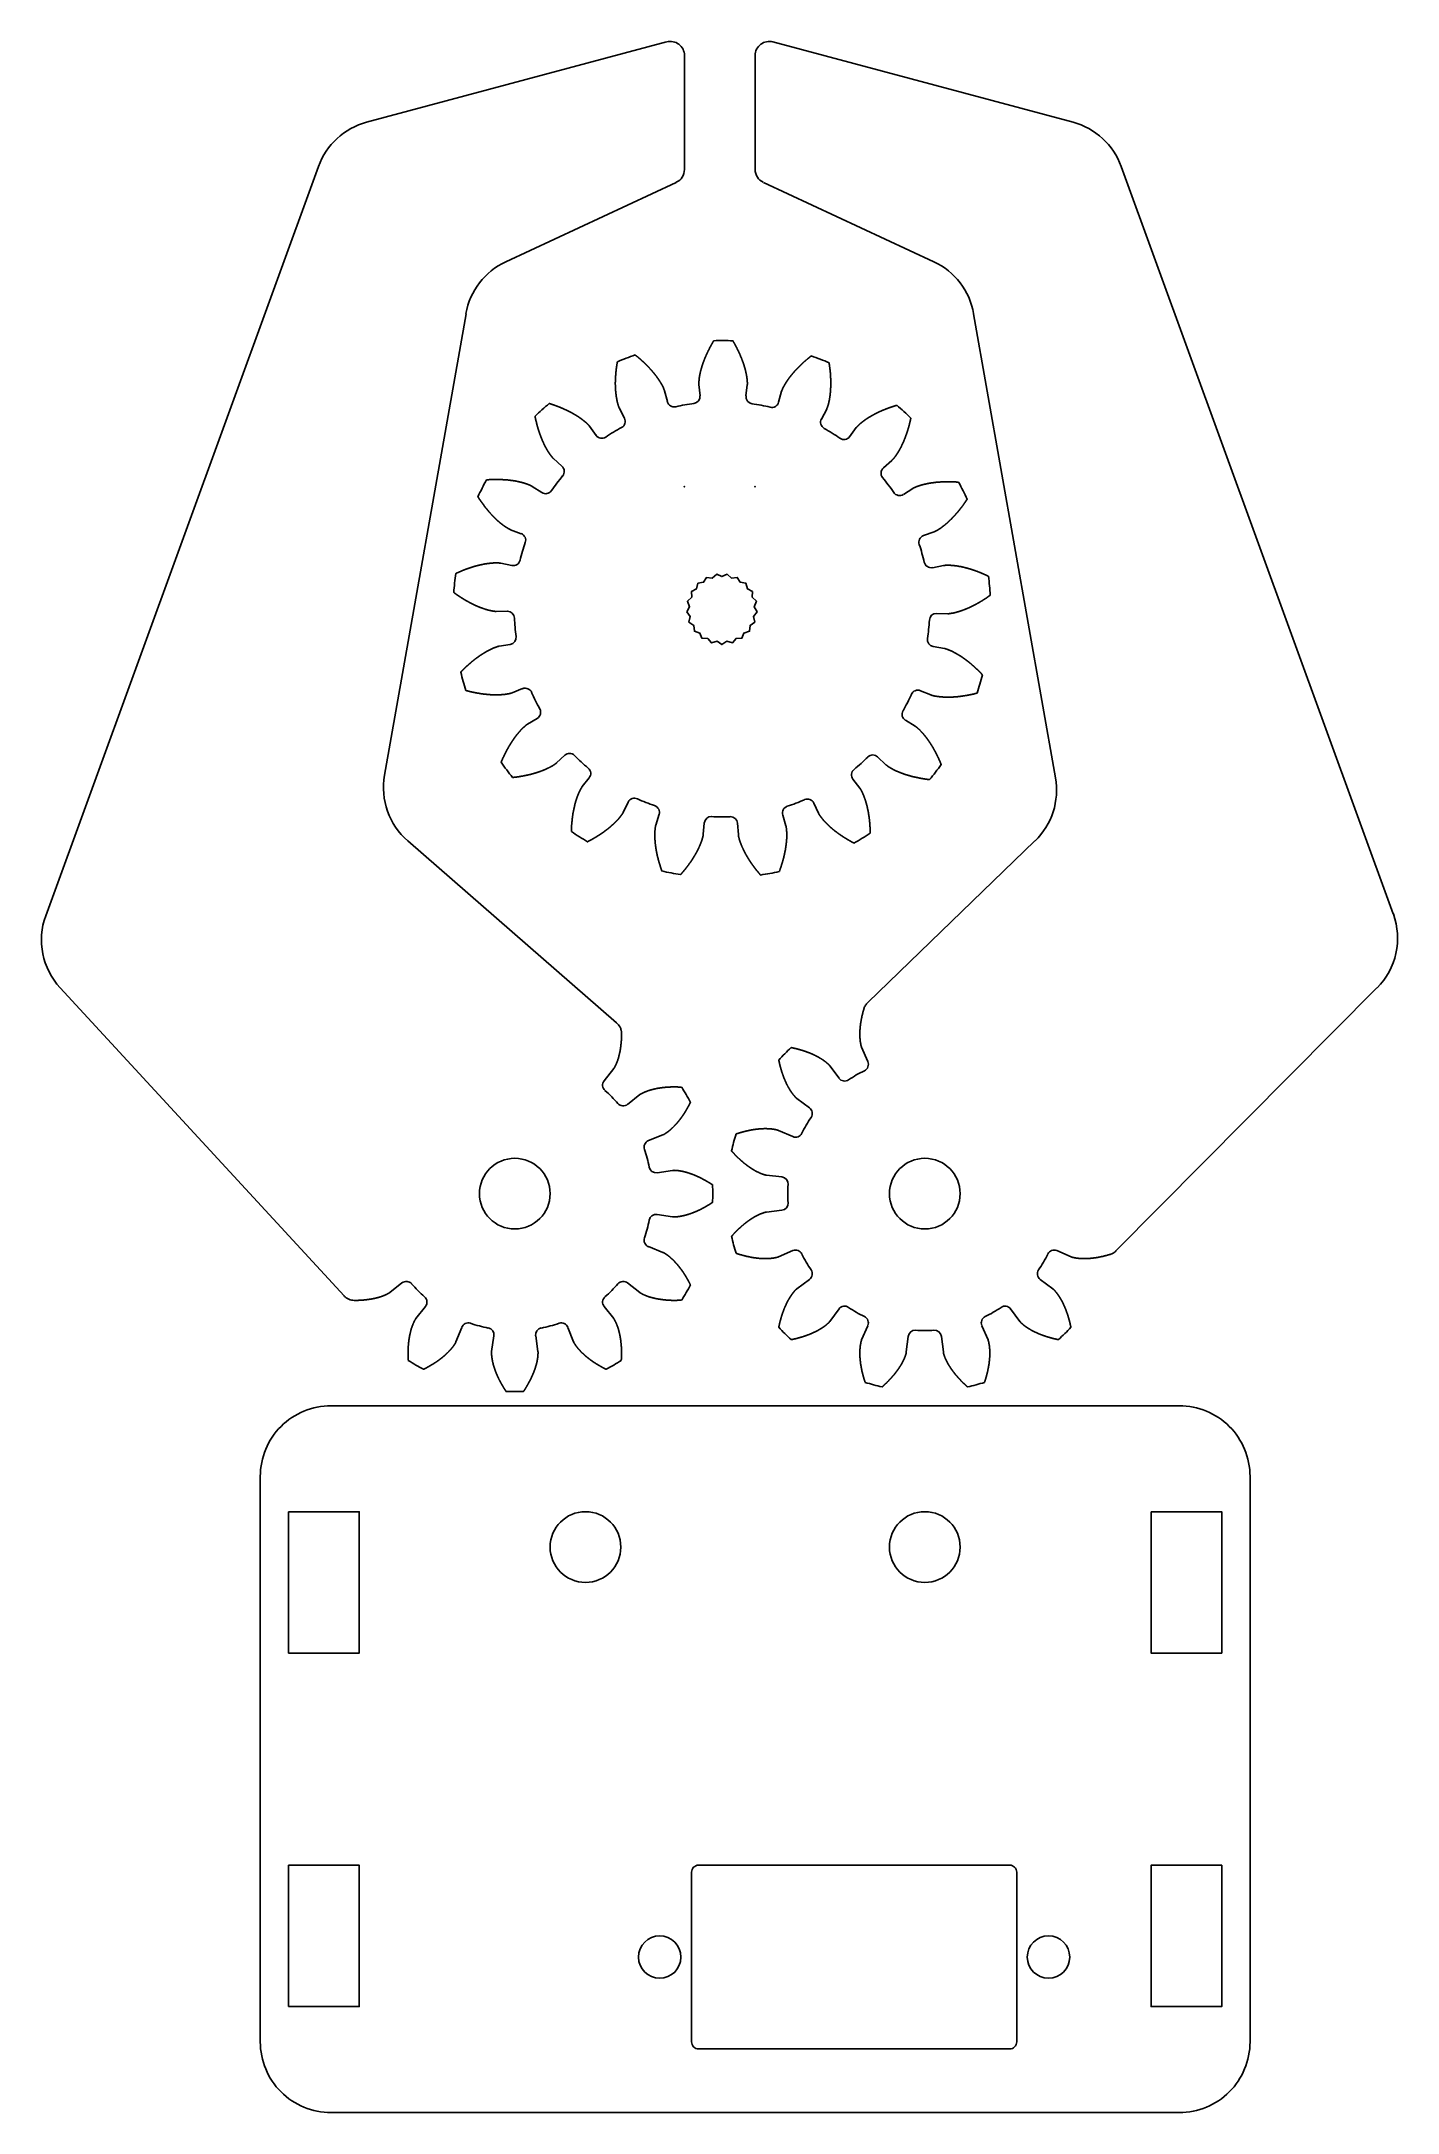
# Model space of a CAD drawing. Header units: millimetres. Extents: x -50 to 45, y -115 to 31.
import ezdxf

# ---------------------------------------------------------------- set-up
doc = ezdxf.new("R2010")
doc.units = ezdxf.units.MM
doc.layers.get('0').update_dxf_attribs({"linetype": 'CONTINUOUS'})

msp = doc.modelspace()

# ---------------------------------------------------------------- linework, layer by layer
for p, q in [((-6.26, 31.46), (-27.49, 25.78)), ((22.49, 25.78), (1.26, 31.46)), ((-5, 22.44), (-5, 30.5)), ((0, 30.5), (0, 22.44)), ((-30.89, 22.66), (-50.18, -30.34)), ((45.13, -30.22), (25.89, 22.66)), ((-17.64, 15.91), (-5.58, 21.53)), ((0.58, 21.53), (12.64, 15.91)), ((-26.21, -20.41), (-20.45, 12.24)), ((15.45, 12.24), (21.24, -20.58)), ((-6.21, 6.02), (-6.41, 6.79)), ((-3.98, 7.23), (-3.9, 6.44)), ((-0.65, 6.42), (-0.56, 7.21)), ((1.87, 6.75), (1.66, 5.98)), ((-9.61, 5.57), (-9.25, 4.86)), ((4.69, 4.79), (5.06, 5.49)), ((-11.25, 3.63), (-11.72, 4.28)), ((7.15, 4.18), (6.68, 3.54)), ((-14.26, 1.99), (-13.67, 1.46)), ((9.07, 1.34), (9.67, 1.86)), ((-15.09, -0.41), (-15.76, 0.02)), ((11.15, -0.12), (10.48, -0.54)), ((-17.3, -3.04), (-16.56, -3.32)), ((11.91, -3.46), (12.66, -3.19)), ((-17.21, -5.57), (-17.99, -5.41)), ((13.32, -5.57), (12.54, -5.73)), ((-18.32, -8.82), (-17.53, -8.81)), ((12.83, -8.96), (13.62, -8.98)), ((-17.32, -11.15), (-18.11, -11.28)), ((13.38, -11.44), (12.6, -11.3)), ((-17.19, -14.58), (-16.45, -14.28)), ((11.69, -14.43), (12.43, -14.73)), ((-15.41, -16.39), (-16.1, -16.8)), ((11.31, -16.94), (10.63, -16.52)), ((-14.05, -19.54), (-13.47, -18.99)), ((8.66, -19.11), (9.24, -19.66)), ((-11.74, -20.59), (-12.23, -21.21)), ((7.4, -21.31), (6.91, -20.68)), ((-9.33, -23.03), (-8.98, -22.31)), ((-6.79, -23.17), (-7.03, -23.93)), ((2.17, -23.98), (1.95, -23.22)), ((4.14, -22.38), (4.48, -23.1)), ((-3.67, -24.58), (-3.6, -23.79)), ((-1.25, -23.8), (-1.19, -24.59)), ((-9.8, -37.91), (-24.57, -25.05)), ((19.79, -25.04), (7.96, -36.48)), ((-49.16, -35.44), (-29.08, -57.23)), ((25.52, -54.05), (43.98, -35.45)), ((5.93, -41.84), (5.27, -40.95)), ((7.53, -39.65), (7.97, -40.66)), ((-10.69, -42.02), (-10, -41.16)), ((-8.16, -43), (-9.02, -43.69)), ((2.95, -43.27), (3.84, -43.93)), ((-7.54, -46.25), (-6.52, -45.84)), ((2.66, -45.97), (1.65, -45.53)), ((-5.84, -48.36), (-6.93, -48.52)), ((0.8, -48.69), (1.89, -48.82)), ((1.89, -51.18), (0.8, -51.31)), ((-6.93, -51.48), (-5.84, -51.64)), ((-6.52, -54.16), (-7.54, -53.75)), ((1.65, -54.47), (2.66, -54.03)), ((21.34, -54.03), (22.35, -54.47)), ((-25.84, -57), (-24.98, -56.31)), ((-9.02, -56.31), (-8.16, -57)), ((3.84, -56.07), (2.95, -56.73)), ((21.05, -56.73), (20.16, -56.07)), ((-23.31, -57.98), (-24, -58.84)), ((-10, -58.84), (-10.69, -57.98)), ((5.27, -59.05), (5.93, -58.16)), ((18.07, -58.16), (18.73, -59.05)), ((-21.16, -60.48), (-20.75, -59.46)), ((-13.25, -59.46), (-12.84, -60.48)), ((7.97, -59.34), (7.53, -60.35)), ((16.47, -60.35), (16.03, -59.34)), ((-18.48, -60.07), (-18.64, -61.16)), ((-15.36, -61.16), (-15.52, -60.07)), ((10.69, -61.2), (10.82, -60.11)), ((13.18, -60.11), (13.31, -61.2))]:
    msp.add_line(p, q)
for points in [[(-4.84, -8.85), (-4.64, -8.49), (-4.79, -8.1), (-4.49, -7.82), (-4.51, -7.41), (-4.15, -7.23), (-4.05, -6.83), (-3.65, -6.76), (-3.43, -6.41), (-3.03, -6.46), (-2.72, -6.19), (-2.35, -6.36), (-1.98, -6.19), (-1.67, -6.46), (-1.27, -6.41), (-1.05, -6.76), (-0.65, -6.83), (-0.55, -7.23), (-0.19, -7.41), (-0.21, -7.82), (0.09, -8.1), (-0.06, -8.49), (0.14, -8.85), (-0.11, -9.17), (-0.02, -9.57), (-0.36, -9.81), (-0.4, -10.22), (-0.79, -10.35), (-0.94, -10.72), (-1.35, -10.73), (-1.61, -11.05), (-2.01, -10.93), (-2.35, -11.16), (-2.69, -10.93), (-3.09, -11.05), (-3.35, -10.73), (-3.76, -10.72), (-3.91, -10.35), (-4.3, -10.22), (-4.34, -9.81), (-4.68, -9.57), (-4.59, -9.17)], [(-33, -72.5), (-28, -72.5), (-28, -82.5), (-33, -82.5)], [(28, -72.5), (33, -72.5), (33, -82.5), (28, -82.5)], [(-33, -107.5), (-33, -97.5), (-28, -97.5), (-28, -107.5)], [(33, -97.5), (33, -107.5), (28, -107.5), (28, -97.5)]]:
    msp.add_lwpolyline(points, close=True)
for points in [[(-35, -70), (-35, -110, 0.414214), (-30, -115), (30, -115, 0.414214), (35, -110), (35, -70, 0.414214), (30, -65), (-30, -65, 0.414214)], [(18.5, -98), (18.5, -110, -0.414214), (18, -110.5), (-4, -110.5, -0.414214), (-4.5, -110), (-4.5, -98, -0.414214), (-4, -97.5), (18, -97.5, -0.414214)]]:
    msp.add_lwpolyline(points, format="xyb", close=True)
for centre, radius in [((-17, -50), 2.5), ((12, -50), 2.5), ((-12, -75), 2.5), ((12, -75), 2.5), ((-6.75, -104), 1.5), ((20.75, -104), 1.5)]:
    msp.add_circle(centre, radius)
for centre, radius, start, end in [((-6, 30.5), 1, 0, 105), ((1, 30.5), 1, 75, 180), ((-26.19, 20.95), 5, 105, 160), ((21.19, 20.95), 5, 20, 75), ((-6, 22.44), 1, -65, 0), ((1, 22.44), 1, 180, 245), ((-15.53, 11.38), 5, 115, 170), ((10.53, 11.38), 5, 10, 65), ((-2.35, -8.66), 19, 87.6732, 91.7386), ((-2.35, -8.66), 19, 108.8496, 112.9151), ((-2.35, -8.66), 19, 66.4967, 70.5621), ((-2.35, -8.66), 19, 130.0261, 134.0916), ((-5.73, 6.15), 0.5, 194.7343, 282.8475), ((-2.35, -8.66), 14.69, 97.7408, 102.8475), ((-4.4, 6.39), 0.5, -82.2592, 5.854), ((-0.15, 6.37), 0.5, 173.5578, 261.671), ((-2.35, -8.66), 14.69, 76.5643, 81.671), ((1.18, 6.11), 0.5, 256.5643, 344.6775), ((-9.69, 4.63), 0.5, -61.0828, 27.0304), ((5.13, 4.56), 0.5, 152.3813, 240.4945), ((-2.35, -8.66), 19, 45.3202, 49.3857), ((-10.85, 3.93), 0.5, 215.9107, 304.0239), ((-2.35, -8.66), 14.69, 118.9172, 124.0239), ((-2.35, -8.66), 14.69, 55.3878, 60.4945), ((6.28, 3.84), 0.5, 235.3878, 323.501), ((-2.35, -8.66), 19, 151.2026, 155.268), ((-2.35, -8.66), 14.69, 140.0937, 145.2004), ((-14, 1.08), 0.5, -39.9063, 48.2069), ((9.4, 0.96), 0.5, 131.2049, 219.3181), ((-2.35, -8.66), 14.69, 34.2114, 39.3181), ((-2.35, -8.66), 19, 24.1437, 28.2092), ((-14.82, 0.01), 0.5, 237.0872, 325.2004), ((10.21, -0.12), 0.5, 214.2114, 302.3245), ((-2.35, -8.66), 14.69, 161.2702, 166.3769), ((-16.73, -3.78), 0.5, -18.7298, 69.3834), ((12.08, -3.93), 0.5, 110.0284, 198.1416), ((-2.35, -8.66), 14.69, 13.0349, 18.1416), ((-17.11, -5.08), 0.5, 258.2637, 346.3769), ((12.45, -5.23), 0.5, 193.0349, 281.1481), ((-2.35, -8.66), 19, 172.379, 176.4445), ((-2.35, -8.66), 19, 2.9673, 7.0327), ((-17.52, -9.31), 0.5, 2.4466, 90.5598), ((-2.35, -8.66), 14.69, 182.4466, 187.5534), ((-2.35, -8.66), 14.69, 351.8584, 356.9651), ((12.82, -9.46), 0.5, 88.8519, 176.9651), ((-17.4, -10.66), 0.5, -80.5598, 7.5534), ((12.68, -10.81), 0.5, 171.8584, 259.9716), ((-2.35, -8.66), 19, 193.5555, 197.621), ((-16.26, -14.75), 0.5, 23.6231, 111.7363), ((-2.35, -8.66), 14.69, 203.6231, 208.7298), ((11.5, -14.89), 0.5, 67.6755, 155.7886), ((-2.35, -8.66), 19, 341.7908, 345.8563), ((-15.67, -15.96), 0.5, -59.3834, 28.7298), ((10.89, -16.1), 0.5, 150.6819, 238.7951), ((-2.35, -8.66), 14.69, 330.6819, 335.7886), ((-13.13, -19.36), 0.5, 44.7996, 132.9128), ((-2.35, -8.66), 14.69, 224.7996, 229.9063), ((8.32, -19.47), 0.5, 46.499, 134.6122), ((-21.29, -21.28), 5, 170, 228.9613), ((-2.35, -8.66), 19, 214.732, 218.7974), ((-12.13, -20.28), 0.5, -38.2069, 49.9063), ((7.31, -20.38), 0.5, 129.5055, 217.6187), ((-2.35, -8.66), 14.69, 309.5055, 314.6122), ((-2.35, -8.66), 19, 320.6143, 324.6798), ((16.32, -21.45), 5, -45.979, 10), ((-8.53, -22.53), 0.5, 65.9761, 154.0893), ((-2.35, -8.66), 14.69, 245.9761, 251.0828), ((-7.27, -23.03), 0.5, -17.0304, 71.0828), ((-3.1, -23.83), 0.5, 87.1525, 175.2657), ((-2.35, -8.66), 14.69, 267.1525, 272.2592), ((-1.75, -23.83), 0.5, 4.146, 92.2592), ((2.43, -23.08), 0.5, 108.329, 196.4422), ((-2.35, -8.66), 14.69, 288.329, 293.4357), ((3.69, -22.59), 0.5, 25.3225, 113.4357), ((-2.35, -8.66), 19, 235.9084, 239.9739), ((-2.35, -8.66), 19, 299.4379, 303.5033), ((-2.35, -8.66), 19, 257.0849, 261.1504), ((-2.35, -8.66), 19, 278.2614, 282.3268), ((-45.48, -32.05), 5, 160, 222.6545), ((40.44, -31.93), 5, -44.794, 20), ((12, -50), 14, 132.4589, 137.5411), ((7.51, -40.86), 0.5, -63.8324, 23.354), ((-10.29, -42.33), 0.5, 141.646, 228.8324), ((-17, -50), 14, 27.4589, 32.5411), ((6.33, -41.54), 0.5, 216.646, 303.8324), ((12, -50), 9.69, 116.1676, 123.8324), ((-17, -50), 9.69, 41.1676, 48.8324), ((-9.33, -43.29), 0.5, 221.1676, 308.354), ((3.54, -44.33), 0.5, -33.8324, 53.354), ((12, -50), 9.69, 146.1676, 153.8324), ((-7.36, -46.71), 0.5, 111.646, 198.8324), ((-17, -50), 9.69, 11.1676, 18.8324), ((12, -50), 14, 162.4589, 167.5411), ((2.86, -45.51), 0.5, 246.646, 333.8324), ((-7.01, -48.03), 0.5, 191.1676, 278.354), ((-17, -50), 14, -2.5411, 2.5411), ((1.84, -49.32), 0.5, -3.8324, 83.354), ((12, -50), 9.69, 176.1676, 183.8324), ((1.84, -50.68), 0.5, -83.354, 3.8324), ((-17, -50), 9.69, 341.1676, 348.8324), ((-7.01, -51.97), 0.5, 81.646, 168.8324), ((-7.36, -53.29), 0.5, 161.1676, 248.354), ((12, -50), 14, 192.4589, 197.5411), ((2.86, -54.49), 0.5, 26.1676, 113.354), ((21.14, -54.49), 0.5, 66.646, 153.8324), ((12, -50), 9.69, 206.1676, 213.8324), ((3.54, -55.67), 0.5, -53.354, 33.8324), ((20.46, -55.67), 0.5, 146.1676, 233.354), ((12, -50), 9.69, 326.1676, 333.8324), ((-24.67, -56.71), 0.5, 41.1676, 128.354), ((-17, -50), 9.69, 221.1676, 228.8324), ((-17, -50), 9.69, 311.1676, 318.8324), ((-9.33, -56.71), 0.5, 51.646, 138.8324), ((-17, -50), 14, 327.4589, 332.5411), ((-23.71, -57.67), 0.5, -38.354, 48.8324), ((-10.29, -57.67), 0.5, 131.1676, 218.354), ((6.33, -58.46), 0.5, 56.1676, 143.354), ((12, -50), 9.69, 236.1676, 243.8324), ((12, -50), 9.69, 296.1676, 303.8324), ((17.67, -58.46), 0.5, 36.646, 123.8324), ((-20.29, -59.64), 0.5, 71.1676, 158.354), ((-17, -50), 9.69, 251.1676, 258.8324), ((-18.97, -59.99), 0.5, -8.354, 78.8324), ((-15.03, -59.99), 0.5, 101.1676, 188.354), ((-17, -50), 9.69, 281.1676, 288.8324), ((-13.71, -59.64), 0.5, 21.646, 108.8324), ((12, -50), 14, 222.4589, 227.5411), ((7.51, -59.14), 0.5, -23.354, 63.8324), ((11.32, -60.16), 0.5, 86.1676, 173.354), ((12, -50), 9.69, 266.1676, 273.8324), ((12.68, -60.16), 0.5, 6.646, 93.8324), ((16.49, -59.14), 0.5, 116.1676, 203.354), ((12, -50), 14, 312.4589, 317.5411), ((-17, -50), 14, 237.4589, 242.5411), ((-17, -50), 14, 297.4589, 302.5411), ((-17, -50), 14, 267.4589, 272.5411), ((12, -50), 14, 252.4589, 257.5411), ((12, -50), 14, 282.4589, 287.5411)]:
    msp.add_arc(centre, radius, start, end)
for points in [[(-3.98, 7.23), (-3.98, 7.24), (-3.98, 7.26), (-3.98, 7.28), (-3.98, 7.32), (-3.98, 7.36), (-3.98, 7.41), (-3.98, 7.45), (-3.97, 7.5), (-3.97, 7.54), (-3.96, 7.59), (-3.96, 7.63), (-3.95, 7.68), (-3.95, 7.72), (-3.94, 7.77), (-3.93, 7.81), (-3.93, 7.86), (-3.92, 7.9), (-3.91, 7.95), (-3.9, 7.99), (-3.89, 8.04), (-3.88, 8.08), (-3.87, 8.13), (-3.86, 8.17), (-3.85, 8.22), (-3.84, 8.26), (-3.82, 8.31), (-3.81, 8.35), (-3.8, 8.4), (-3.78, 8.44), (-3.77, 8.49), (-3.76, 8.53), (-3.74, 8.57), (-3.73, 8.62), (-3.71, 8.66), (-3.7, 8.71), (-3.68, 8.75), (-3.67, 8.8), (-3.65, 8.84), (-3.63, 8.89), (-3.62, 8.93), (-3.6, 8.98), (-3.58, 9.02), (-3.56, 9.06), (-3.55, 9.11), (-3.53, 9.15), (-3.51, 9.2), (-3.49, 9.24), (-3.47, 9.29), (-3.45, 9.33), (-3.43, 9.37), (-3.41, 9.42), (-3.39, 9.46), (-3.37, 9.51), (-3.35, 9.55), (-3.33, 9.59), (-3.31, 9.64), (-3.28, 9.68), (-3.26, 9.72), (-3.24, 9.77), (-3.22, 9.81), (-3.2, 9.86), (-3.17, 9.9), (-3.15, 9.94), (-3.12, 9.99), (-3.1, 10.03), (-3.08, 10.07), (-3.05, 10.12), (-3.03, 10.16), (-3, 10.2), (-2.98, 10.25), (-2.96, 10.28), (-2.94, 10.31), (-2.93, 10.32), (-2.93, 10.33)], [(-0.56, 7.21), (-0.56, 7.22), (-0.55, 7.24), (-0.55, 7.27), (-0.55, 7.3), (-0.55, 7.35), (-0.55, 7.39), (-0.56, 7.44), (-0.56, 7.48), (-0.56, 7.53), (-0.57, 7.57), (-0.57, 7.62), (-0.58, 7.66), (-0.58, 7.71), (-0.59, 7.75), (-0.6, 7.8), (-0.6, 7.84), (-0.61, 7.89), (-0.62, 7.93), (-0.63, 7.98), (-0.64, 8.02), (-0.65, 8.07), (-0.66, 8.11), (-0.67, 8.16), (-0.68, 8.2), (-0.69, 8.25), (-0.7, 8.29), (-0.71, 8.34), (-0.73, 8.38), (-0.74, 8.42), (-0.75, 8.47), (-0.77, 8.51), (-0.78, 8.56), (-0.79, 8.6), (-0.81, 8.65), (-0.82, 8.69), (-0.84, 8.74), (-0.85, 8.78), (-0.87, 8.83), (-0.89, 8.87), (-0.9, 8.92), (-0.92, 8.96), (-0.94, 9.01), (-0.95, 9.05), (-0.97, 9.1), (-0.99, 9.14), (-1.01, 9.18), (-1.03, 9.23), (-1.04, 9.27), (-1.06, 9.32), (-1.08, 9.36), (-1.1, 9.41), (-1.12, 9.45), (-1.14, 9.49), (-1.16, 9.54), (-1.18, 9.58), (-1.2, 9.63), (-1.23, 9.67), (-1.25, 9.71), (-1.27, 9.76), (-1.29, 9.8), (-1.31, 9.85), (-1.34, 9.89), (-1.36, 9.93), (-1.38, 9.98), (-1.41, 10.02), (-1.43, 10.06), (-1.45, 10.11), (-1.48, 10.15), (-1.5, 10.19), (-1.53, 10.24), (-1.55, 10.27), (-1.56, 10.3), (-1.57, 10.32), (-1.58, 10.32)], [(-9.61, 5.57), (-9.61, 5.58), (-9.62, 5.59), (-9.63, 5.62), (-9.65, 5.65), (-9.66, 5.69), (-9.68, 5.74), (-9.69, 5.78), (-9.7, 5.82), (-9.71, 5.86), (-9.73, 5.91), (-9.74, 5.95), (-9.75, 6), (-9.76, 6.04), (-9.77, 6.08), (-9.78, 6.13), (-9.79, 6.17), (-9.79, 6.22), (-9.8, 6.26), (-9.81, 6.31), (-9.82, 6.35), (-9.82, 6.4), (-9.83, 6.44), (-9.84, 6.49), (-9.84, 6.54), (-9.85, 6.58), (-9.85, 6.63), (-9.86, 6.67), (-9.86, 6.72), (-9.87, 6.77), (-9.87, 6.81), (-9.87, 6.86), (-9.87, 6.91), (-9.88, 6.95), (-9.88, 7), (-9.88, 7.05), (-9.88, 7.1), (-9.88, 7.14), (-9.89, 7.19), (-9.89, 7.24), (-9.89, 7.29), (-9.89, 7.33), (-9.89, 7.38), (-9.89, 7.43), (-9.88, 7.48), (-9.88, 7.52), (-9.88, 7.57), (-9.88, 7.62), (-9.88, 7.67), (-9.88, 7.72), (-9.87, 7.76), (-9.87, 7.81), (-9.87, 7.86), (-9.86, 7.91), (-9.86, 7.96), (-9.86, 8.01), (-9.85, 8.06), (-9.85, 8.1), (-9.84, 8.15), (-9.84, 8.2), (-9.83, 8.25), (-9.83, 8.3), (-9.82, 8.35), (-9.81, 8.4), (-9.81, 8.45), (-9.8, 8.5), (-9.79, 8.55), (-9.79, 8.59), (-9.78, 8.64), (-9.77, 8.69), (-9.76, 8.74), (-9.76, 8.78), (-9.75, 8.81), (-9.75, 8.83), (-9.75, 8.84)], [(-6.41, 6.79), (-6.41, 6.8), (-6.42, 6.82), (-6.43, 6.84), (-6.44, 6.87), (-6.46, 6.92), (-6.47, 6.96), (-6.49, 7), (-6.51, 7.04), (-6.53, 7.08), (-6.55, 7.12), (-6.57, 7.16), (-6.59, 7.2), (-6.61, 7.24), (-6.64, 7.28), (-6.66, 7.32), (-6.68, 7.36), (-6.71, 7.4), (-6.73, 7.43), (-6.75, 7.47), (-6.78, 7.51), (-6.8, 7.55), (-6.83, 7.59), (-6.86, 7.63), (-6.88, 7.67), (-6.91, 7.7), (-6.94, 7.74), (-6.96, 7.78), (-6.99, 7.82), (-7.02, 7.85), (-7.05, 7.89), (-7.08, 7.93), (-7.11, 7.96), (-7.14, 8), (-7.16, 8.04), (-7.19, 8.07), (-7.23, 8.11), (-7.26, 8.15), (-7.29, 8.18), (-7.32, 8.22), (-7.35, 8.25), (-7.38, 8.29), (-7.41, 8.32), (-7.44, 8.36), (-7.48, 8.39), (-7.51, 8.43), (-7.54, 8.46), (-7.58, 8.5), (-7.61, 8.53), (-7.64, 8.57), (-7.68, 8.6), (-7.71, 8.64), (-7.75, 8.67), (-7.78, 8.7), (-7.82, 8.74), (-7.85, 8.77), (-7.89, 8.81), (-7.92, 8.84), (-7.96, 8.87), (-8, 8.9), (-8.03, 8.94), (-8.07, 8.97), (-8.11, 9), (-8.14, 9.04), (-8.18, 9.07), (-8.22, 9.1), (-8.26, 9.13), (-8.29, 9.16), (-8.33, 9.2), (-8.37, 9.23), (-8.41, 9.26), (-8.44, 9.28), (-8.46, 9.3), (-8.48, 9.31), (-8.49, 9.32)], [(1.87, 6.75), (1.87, 6.76), (1.88, 6.77), (1.89, 6.8), (1.9, 6.83), (1.92, 6.87), (1.93, 6.91), (1.95, 6.95), (1.97, 6.99), (1.99, 7.03), (2.01, 7.07), (2.03, 7.11), (2.06, 7.15), (2.08, 7.19), (2.1, 7.23), (2.12, 7.27), (2.15, 7.31), (2.17, 7.35), (2.2, 7.39), (2.22, 7.43), (2.25, 7.47), (2.27, 7.5), (2.3, 7.54), (2.32, 7.58), (2.35, 7.62), (2.38, 7.66), (2.41, 7.69), (2.43, 7.73), (2.46, 7.77), (2.49, 7.8), (2.52, 7.84), (2.55, 7.88), (2.58, 7.91), (2.61, 7.95), (2.64, 7.99), (2.67, 8.02), (2.7, 8.06), (2.73, 8.09), (2.76, 8.13), (2.79, 8.17), (2.82, 8.2), (2.86, 8.24), (2.89, 8.27), (2.92, 8.31), (2.95, 8.34), (2.99, 8.38), (3.02, 8.41), (3.05, 8.44), (3.09, 8.48), (3.12, 8.51), (3.16, 8.55), (3.19, 8.58), (3.23, 8.61), (3.26, 8.65), (3.3, 8.68), (3.33, 8.71), (3.37, 8.75), (3.4, 8.78), (3.44, 8.81), (3.48, 8.85), (3.51, 8.88), (3.55, 8.91), (3.59, 8.94), (3.63, 8.97), (3.66, 9.01), (3.7, 9.04), (3.74, 9.07), (3.78, 9.1), (3.82, 9.13), (3.86, 9.16), (3.89, 9.2), (3.93, 9.22), (3.95, 9.24), (3.97, 9.25), (3.97, 9.26)], [(5.06, 5.49), (5.06, 5.5), (5.07, 5.52), (5.08, 5.54), (5.09, 5.58), (5.11, 5.62), (5.12, 5.66), (5.14, 5.7), (5.15, 5.75), (5.16, 5.79), (5.18, 5.83), (5.19, 5.87), (5.2, 5.92), (5.21, 5.96), (5.22, 6.01), (5.23, 6.05), (5.24, 6.1), (5.25, 6.14), (5.26, 6.19), (5.26, 6.23), (5.27, 6.28), (5.28, 6.32), (5.29, 6.37), (5.29, 6.41), (5.3, 6.46), (5.3, 6.5), (5.31, 6.55), (5.31, 6.6), (5.32, 6.64), (5.32, 6.69), (5.33, 6.74), (5.33, 6.78), (5.33, 6.83), (5.34, 6.88), (5.34, 6.92), (5.34, 6.97), (5.34, 7.02), (5.35, 7.06), (5.35, 7.11), (5.35, 7.16), (5.35, 7.21), (5.35, 7.25), (5.35, 7.3), (5.35, 7.35), (5.35, 7.4), (5.35, 7.45), (5.35, 7.49), (5.35, 7.54), (5.35, 7.59), (5.34, 7.64), (5.34, 7.69), (5.34, 7.74), (5.34, 7.78), (5.33, 7.83), (5.33, 7.88), (5.33, 7.93), (5.32, 7.98), (5.32, 8.03), (5.32, 8.08), (5.31, 8.12), (5.31, 8.17), (5.3, 8.22), (5.3, 8.27), (5.29, 8.32), (5.28, 8.37), (5.28, 8.42), (5.27, 8.47), (5.26, 8.52), (5.26, 8.57), (5.25, 8.62), (5.24, 8.66), (5.24, 8.7), (5.23, 8.73), (5.23, 8.75), (5.23, 8.76)], [(-11.72, 4.28), (-11.72, 4.29), (-11.74, 4.3), (-11.75, 4.32), (-11.77, 4.35), (-11.81, 4.38), (-11.84, 4.41), (-11.87, 4.44), (-11.9, 4.47), (-11.93, 4.5), (-11.97, 4.54), (-12, 4.57), (-12.04, 4.6), (-12.07, 4.62), (-12.1, 4.65), (-12.14, 4.68), (-12.18, 4.71), (-12.21, 4.74), (-12.25, 4.77), (-12.29, 4.79), (-12.32, 4.82), (-12.36, 4.85), (-12.4, 4.87), (-12.44, 4.9), (-12.47, 4.93), (-12.51, 4.95), (-12.55, 4.98), (-12.59, 5), (-12.63, 5.03), (-12.67, 5.05), (-12.71, 5.08), (-12.75, 5.1), (-12.79, 5.12), (-12.83, 5.15), (-12.87, 5.17), (-12.91, 5.19), (-12.95, 5.22), (-13, 5.24), (-13.04, 5.26), (-13.08, 5.28), (-13.12, 5.31), (-13.16, 5.33), (-13.21, 5.35), (-13.25, 5.37), (-13.29, 5.39), (-13.34, 5.41), (-13.38, 5.43), (-13.42, 5.45), (-13.47, 5.47), (-13.51, 5.49), (-13.55, 5.51), (-13.6, 5.53), (-13.64, 5.55), (-13.69, 5.57), (-13.73, 5.59), (-13.78, 5.61), (-13.82, 5.63), (-13.87, 5.64), (-13.91, 5.66), (-13.96, 5.68), (-14.01, 5.7), (-14.05, 5.71), (-14.1, 5.73), (-14.14, 5.75), (-14.19, 5.76), (-14.24, 5.78), (-14.28, 5.8), (-14.33, 5.81), (-14.38, 5.83), (-14.43, 5.84), (-14.47, 5.86), (-14.51, 5.87), (-14.54, 5.88), (-14.56, 5.89), (-14.57, 5.89)], [(-14.26, 1.99), (-14.27, 1.99), (-14.28, 2), (-14.3, 2.02), (-14.32, 2.05), (-14.35, 2.08), (-14.38, 2.12), (-14.41, 2.15), (-14.44, 2.19), (-14.46, 2.22), (-14.49, 2.26), (-14.52, 2.3), (-14.54, 2.33), (-14.57, 2.37), (-14.59, 2.41), (-14.62, 2.45), (-14.64, 2.48), (-14.67, 2.52), (-14.69, 2.56), (-14.71, 2.6), (-14.74, 2.64), (-14.76, 2.68), (-14.78, 2.72), (-14.8, 2.76), (-14.83, 2.8), (-14.85, 2.84), (-14.87, 2.89), (-14.89, 2.93), (-14.91, 2.97), (-14.93, 3.01), (-14.95, 3.05), (-14.97, 3.1), (-14.99, 3.14), (-15.01, 3.18), (-15.03, 3.22), (-15.05, 3.27), (-15.07, 3.31), (-15.08, 3.35), (-15.1, 3.4), (-15.12, 3.44), (-15.14, 3.49), (-15.15, 3.53), (-15.17, 3.57), (-15.19, 3.62), (-15.2, 3.66), (-15.22, 3.71), (-15.24, 3.76), (-15.25, 3.8), (-15.27, 3.85), (-15.28, 3.89), (-15.3, 3.94), (-15.31, 3.98), (-15.33, 4.03), (-15.34, 4.08), (-15.36, 4.12), (-15.37, 4.17), (-15.38, 4.22), (-15.4, 4.26), (-15.41, 4.31), (-15.42, 4.36), (-15.44, 4.41), (-15.45, 4.45), (-15.46, 4.5), (-15.47, 4.55), (-15.48, 4.6), (-15.5, 4.65), (-15.51, 4.69), (-15.52, 4.74), (-15.53, 4.79), (-15.54, 4.84), (-15.55, 4.89), (-15.56, 4.93), (-15.56, 4.96), (-15.57, 4.98), (-15.57, 4.99)], [(7.15, 4.18), (7.16, 4.19), (7.17, 4.2), (7.19, 4.22), (7.21, 4.25), (7.24, 4.28), (7.27, 4.31), (7.3, 4.34), (7.34, 4.38), (7.37, 4.41), (7.4, 4.44), (7.44, 4.47), (7.47, 4.5), (7.51, 4.52), (7.54, 4.55), (7.58, 4.58), (7.61, 4.61), (7.65, 4.64), (7.69, 4.66), (7.72, 4.69), (7.76, 4.72), (7.8, 4.74), (7.84, 4.77), (7.87, 4.8), (7.91, 4.82), (7.95, 4.85), (7.99, 4.87), (8.03, 4.9), (8.07, 4.92), (8.11, 4.94), (8.15, 4.97), (8.19, 4.99), (8.23, 5.02), (8.27, 5.04), (8.31, 5.06), (8.35, 5.08), (8.4, 5.11), (8.44, 5.13), (8.48, 5.15), (8.52, 5.17), (8.56, 5.19), (8.61, 5.22), (8.65, 5.24), (8.69, 5.26), (8.74, 5.28), (8.78, 5.3), (8.82, 5.32), (8.87, 5.34), (8.91, 5.36), (8.96, 5.38), (9, 5.4), (9.04, 5.42), (9.09, 5.43), (9.13, 5.45), (9.18, 5.47), (9.22, 5.49), (9.27, 5.51), (9.32, 5.52), (9.36, 5.54), (9.41, 5.56), (9.45, 5.58), (9.5, 5.59), (9.55, 5.61), (9.59, 5.63), (9.64, 5.64), (9.69, 5.66), (9.73, 5.67), (9.78, 5.69), (9.83, 5.7), (9.88, 5.72), (9.92, 5.73), (9.96, 5.75), (9.99, 5.75), (10.01, 5.76), (10.02, 5.76)], [(9.67, 1.86), (9.68, 1.87), (9.69, 1.88), (9.71, 1.9), (9.73, 1.93), (9.76, 1.96), (9.79, 1.99), (9.82, 2.03), (9.85, 2.06), (9.87, 2.1), (9.9, 2.13), (9.93, 2.17), (9.96, 2.21), (9.98, 2.24), (10.01, 2.28), (10.03, 2.32), (10.06, 2.36), (10.08, 2.4), (10.11, 2.44), (10.13, 2.47), (10.15, 2.51), (10.18, 2.55), (10.2, 2.59), (10.22, 2.63), (10.24, 2.67), (10.27, 2.72), (10.29, 2.76), (10.31, 2.8), (10.33, 2.84), (10.35, 2.88), (10.37, 2.92), (10.39, 2.97), (10.41, 3.01), (10.43, 3.05), (10.45, 3.09), (10.47, 3.14), (10.49, 3.18), (10.51, 3.22), (10.53, 3.27), (10.54, 3.31), (10.56, 3.35), (10.58, 3.4), (10.6, 3.44), (10.61, 3.49), (10.63, 3.53), (10.65, 3.58), (10.66, 3.62), (10.68, 3.67), (10.7, 3.71), (10.71, 3.76), (10.73, 3.8), (10.74, 3.85), (10.76, 3.9), (10.77, 3.94), (10.79, 3.99), (10.8, 4.04), (10.82, 4.08), (10.83, 4.13), (10.84, 4.18), (10.86, 4.22), (10.87, 4.27), (10.88, 4.32), (10.9, 4.37), (10.91, 4.41), (10.92, 4.46), (10.93, 4.51), (10.94, 4.56), (10.96, 4.61), (10.97, 4.65), (10.98, 4.7), (10.99, 4.75), (11, 4.79), (11, 4.82), (11.01, 4.84), (11.01, 4.85)], [(-15.76, 0.02), (-15.77, 0.02), (-15.78, 0.03), (-15.81, 0.05), (-15.84, 0.06), (-15.88, 0.08), (-15.92, 0.1), (-15.96, 0.12), (-16, 0.14), (-16.04, 0.15), (-16.09, 0.17), (-16.13, 0.19), (-16.17, 0.2), (-16.21, 0.22), (-16.26, 0.23), (-16.3, 0.24), (-16.34, 0.26), (-16.39, 0.27), (-16.43, 0.28), (-16.47, 0.3), (-16.52, 0.31), (-16.56, 0.32), (-16.61, 0.33), (-16.65, 0.34), (-16.7, 0.35), (-16.74, 0.36), (-16.79, 0.37), (-16.83, 0.38), (-16.88, 0.39), (-16.93, 0.4), (-16.97, 0.41), (-17.02, 0.41), (-17.06, 0.42), (-17.11, 0.43), (-17.16, 0.44), (-17.2, 0.44), (-17.25, 0.45), (-17.3, 0.45), (-17.34, 0.46), (-17.39, 0.47), (-17.44, 0.47), (-17.49, 0.48), (-17.53, 0.48), (-17.58, 0.48), (-17.63, 0.49), (-17.68, 0.49), (-17.72, 0.5), (-17.77, 0.5), (-17.82, 0.5), (-17.87, 0.5), (-17.92, 0.51), (-17.97, 0.51), (-18.01, 0.51), (-18.06, 0.51), (-18.11, 0.51), (-18.16, 0.52), (-18.21, 0.52), (-18.26, 0.52), (-18.31, 0.52), (-18.36, 0.52), (-18.4, 0.52), (-18.45, 0.52), (-18.5, 0.51), (-18.55, 0.51), (-18.6, 0.51), (-18.65, 0.51), (-18.7, 0.51), (-18.75, 0.51), (-18.8, 0.5), (-18.85, 0.5), (-18.9, 0.5), (-18.94, 0.5), (-18.97, 0.49), (-18.99, 0.49), (-19, 0.49)], [(11.15, -0.12), (11.16, -0.11), (11.17, -0.1), (11.2, -0.09), (11.23, -0.07), (11.27, -0.06), (11.31, -0.04), (11.35, -0.02), (11.39, 0), (11.43, 0.01), (11.48, 0.03), (11.52, 0.04), (11.56, 0.06), (11.6, 0.07), (11.65, 0.09), (11.69, 0.1), (11.73, 0.11), (11.78, 0.13), (11.82, 0.14), (11.87, 0.15), (11.91, 0.16), (11.96, 0.17), (12, 0.18), (12.05, 0.19), (12.09, 0.2), (12.14, 0.21), (12.18, 0.22), (12.23, 0.23), (12.27, 0.24), (12.32, 0.25), (12.36, 0.25), (12.41, 0.26), (12.46, 0.27), (12.5, 0.28), (12.55, 0.28), (12.6, 0.29), (12.64, 0.29), (12.69, 0.3), (12.74, 0.31), (12.78, 0.31), (12.83, 0.32), (12.88, 0.32), (12.93, 0.32), (12.97, 0.33), (13.02, 0.33), (13.07, 0.33), (13.12, 0.34), (13.17, 0.34), (13.21, 0.34), (13.26, 0.35), (13.31, 0.35), (13.36, 0.35), (13.41, 0.35), (13.46, 0.35), (13.51, 0.35), (13.55, 0.35), (13.6, 0.35), (13.65, 0.35), (13.7, 0.35), (13.75, 0.35), (13.8, 0.35), (13.85, 0.35), (13.9, 0.35), (13.95, 0.35), (14, 0.35), (14.05, 0.34), (14.1, 0.34), (14.14, 0.34), (14.19, 0.34), (14.24, 0.33), (14.29, 0.33), (14.33, 0.33), (14.36, 0.32), (14.38, 0.32), (14.39, 0.32)], [(-17.3, -3.04), (-17.31, -3.03), (-17.33, -3.03), (-17.35, -3.01), (-17.38, -3), (-17.42, -2.98), (-17.46, -2.96), (-17.5, -2.93), (-17.54, -2.91), (-17.58, -2.89), (-17.61, -2.86), (-17.65, -2.84), (-17.69, -2.81), (-17.73, -2.79), (-17.76, -2.76), (-17.8, -2.74), (-17.84, -2.71), (-17.87, -2.68), (-17.91, -2.65), (-17.95, -2.62), (-17.98, -2.6), (-18.02, -2.57), (-18.05, -2.54), (-18.09, -2.51), (-18.12, -2.48), (-18.16, -2.45), (-18.19, -2.42), (-18.23, -2.39), (-18.26, -2.35), (-18.3, -2.32), (-18.33, -2.29), (-18.36, -2.26), (-18.4, -2.23), (-18.43, -2.19), (-18.47, -2.16), (-18.5, -2.13), (-18.53, -2.09), (-18.56, -2.06), (-18.6, -2.02), (-18.63, -1.99), (-18.66, -1.95), (-18.69, -1.92), (-18.73, -1.88), (-18.76, -1.85), (-18.79, -1.81), (-18.82, -1.78), (-18.85, -1.74), (-18.88, -1.7), (-18.91, -1.67), (-18.94, -1.63), (-18.97, -1.59), (-19.01, -1.55), (-19.04, -1.51), (-19.07, -1.48), (-19.1, -1.44), (-19.13, -1.4), (-19.16, -1.36), (-19.18, -1.32), (-19.21, -1.28), (-19.24, -1.24), (-19.27, -1.2), (-19.3, -1.16), (-19.33, -1.12), (-19.36, -1.08), (-19.39, -1.04), (-19.41, -1), (-19.44, -0.96), (-19.47, -0.92), (-19.5, -0.88), (-19.53, -0.84), (-19.55, -0.8), (-19.57, -0.76), (-19.59, -0.74), (-19.6, -0.72), (-19.61, -0.71)], [(12.66, -3.19), (12.67, -3.19), (12.68, -3.18), (12.71, -3.17), (12.74, -3.15), (12.78, -3.13), (12.82, -3.11), (12.86, -3.09), (12.9, -3.07), (12.94, -3.04), (12.97, -3.02), (13.01, -3), (13.05, -2.97), (13.09, -2.95), (13.13, -2.92), (13.16, -2.89), (13.2, -2.87), (13.24, -2.84), (13.27, -2.81), (13.31, -2.78), (13.34, -2.76), (13.38, -2.73), (13.42, -2.7), (13.45, -2.67), (13.49, -2.64), (13.52, -2.61), (13.56, -2.58), (13.59, -2.55), (13.63, -2.52), (13.66, -2.49), (13.7, -2.45), (13.73, -2.42), (13.76, -2.39), (13.8, -2.36), (13.83, -2.32), (13.87, -2.29), (13.9, -2.26), (13.93, -2.22), (13.96, -2.19), (14, -2.16), (14.03, -2.12), (14.06, -2.09), (14.09, -2.05), (14.13, -2.02), (14.16, -1.98), (14.19, -1.94), (14.22, -1.91), (14.25, -1.87), (14.29, -1.84), (14.32, -1.8), (14.35, -1.76), (14.38, -1.72), (14.41, -1.69), (14.44, -1.65), (14.47, -1.61), (14.5, -1.57), (14.53, -1.53), (14.56, -1.5), (14.59, -1.46), (14.62, -1.42), (14.65, -1.38), (14.68, -1.34), (14.71, -1.3), (14.74, -1.26), (14.76, -1.22), (14.79, -1.18), (14.82, -1.14), (14.85, -1.1), (14.88, -1.05), (14.91, -1.01), (14.93, -0.97), (14.96, -0.94), (14.97, -0.91), (14.98, -0.9), (14.99, -0.89)], [(-17.99, -5.41), (-18, -5.41), (-18.02, -5.41), (-18.04, -5.4), (-18.08, -5.4), (-18.12, -5.39), (-18.17, -5.39), (-18.21, -5.39), (-18.26, -5.39), (-18.3, -5.39), (-18.35, -5.39), (-18.39, -5.39), (-18.44, -5.39), (-18.48, -5.39), (-18.53, -5.39), (-18.57, -5.4), (-18.62, -5.4), (-18.66, -5.4), (-18.71, -5.41), (-18.76, -5.41), (-18.8, -5.42), (-18.85, -5.42), (-18.89, -5.43), (-18.94, -5.43), (-18.98, -5.44), (-19.03, -5.45), (-19.08, -5.46), (-19.12, -5.46), (-19.17, -5.47), (-19.21, -5.48), (-19.26, -5.49), (-19.3, -5.5), (-19.35, -5.51), (-19.4, -5.52), (-19.44, -5.53), (-19.49, -5.54), (-19.53, -5.55), (-19.58, -5.56), (-19.63, -5.57), (-19.67, -5.58), (-19.72, -5.6), (-19.76, -5.61), (-19.81, -5.62), (-19.86, -5.63), (-19.9, -5.65), (-19.95, -5.66), (-19.99, -5.68), (-20.04, -5.69), (-20.09, -5.71), (-20.13, -5.72), (-20.18, -5.74), (-20.22, -5.75), (-20.27, -5.77), (-20.31, -5.78), (-20.36, -5.8), (-20.41, -5.82), (-20.45, -5.83), (-20.5, -5.85), (-20.54, -5.87), (-20.59, -5.89), (-20.64, -5.9), (-20.68, -5.92), (-20.73, -5.94), (-20.77, -5.96), (-20.82, -5.98), (-20.86, -6), (-20.91, -6.02), (-20.95, -6.04), (-21, -6.06), (-21.05, -6.08), (-21.09, -6.1), (-21.13, -6.11), (-21.15, -6.13), (-21.17, -6.14), (-21.18, -6.14)], [(13.32, -5.57), (13.33, -5.57), (13.35, -5.57), (13.38, -5.56), (13.41, -5.56), (13.46, -5.56), (13.5, -5.55), (13.55, -5.55), (13.59, -5.55), (13.64, -5.55), (13.68, -5.55), (13.73, -5.55), (13.77, -5.55), (13.82, -5.56), (13.86, -5.56), (13.91, -5.56), (13.95, -5.57), (14, -5.57), (14.04, -5.58), (14.09, -5.58), (14.13, -5.59), (14.18, -5.59), (14.23, -5.6), (14.27, -5.6), (14.32, -5.61), (14.36, -5.62), (14.41, -5.63), (14.45, -5.64), (14.5, -5.64), (14.55, -5.65), (14.59, -5.66), (14.64, -5.67), (14.68, -5.68), (14.73, -5.69), (14.77, -5.7), (14.82, -5.71), (14.87, -5.73), (14.91, -5.74), (14.96, -5.75), (15, -5.76), (15.05, -5.77), (15.1, -5.79), (15.14, -5.8), (15.19, -5.81), (15.23, -5.83), (15.28, -5.84), (15.32, -5.86), (15.37, -5.87), (15.42, -5.89), (15.46, -5.9), (15.51, -5.92), (15.55, -5.93), (15.6, -5.95), (15.64, -5.97), (15.69, -5.98), (15.74, -6), (15.78, -6.02), (15.83, -6.04), (15.87, -6.05), (15.92, -6.07), (15.96, -6.09), (16.01, -6.11), (16.05, -6.13), (16.1, -6.15), (16.15, -6.17), (16.19, -6.19), (16.24, -6.21), (16.28, -6.23), (16.33, -6.25), (16.37, -6.27), (16.42, -6.29), (16.45, -6.31), (16.48, -6.32), (16.5, -6.33), (16.51, -6.33)], [(-18.32, -8.82), (-18.33, -8.82), (-18.35, -8.82), (-18.38, -8.82), (-18.41, -8.81), (-18.46, -8.81), (-18.5, -8.8), (-18.55, -8.79), (-18.59, -8.79), (-18.63, -8.78), (-18.68, -8.77), (-18.72, -8.76), (-18.77, -8.75), (-18.81, -8.74), (-18.85, -8.73), (-18.9, -8.72), (-18.94, -8.71), (-18.99, -8.69), (-19.03, -8.68), (-19.07, -8.67), (-19.12, -8.65), (-19.16, -8.64), (-19.21, -8.62), (-19.25, -8.61), (-19.29, -8.59), (-19.34, -8.58), (-19.38, -8.56), (-19.42, -8.55), (-19.47, -8.53), (-19.51, -8.51), (-19.55, -8.49), (-19.6, -8.48), (-19.64, -8.46), (-19.68, -8.44), (-19.73, -8.42), (-19.77, -8.4), (-19.81, -8.38), (-19.85, -8.36), (-19.9, -8.34), (-19.94, -8.32), (-19.98, -8.3), (-20.03, -8.28), (-20.07, -8.26), (-20.11, -8.23), (-20.15, -8.21), (-20.2, -8.19), (-20.24, -8.17), (-20.28, -8.14), (-20.32, -8.12), (-20.36, -8.1), (-20.41, -8.07), (-20.45, -8.05), (-20.49, -8.03), (-20.53, -8), (-20.57, -7.98), (-20.62, -7.95), (-20.66, -7.92), (-20.7, -7.9), (-20.74, -7.87), (-20.78, -7.85), (-20.82, -7.82), (-20.86, -7.79), (-20.91, -7.77), (-20.95, -7.74), (-20.99, -7.71), (-21.03, -7.68), (-21.07, -7.66), (-21.11, -7.63), (-21.15, -7.6), (-21.19, -7.57), (-21.23, -7.54), (-21.26, -7.52), (-21.29, -7.5), (-21.3, -7.49), (-21.31, -7.48)], [(13.62, -8.98), (13.63, -8.98), (13.65, -8.98), (13.68, -8.98), (13.71, -8.98), (13.76, -8.97), (13.8, -8.97), (13.84, -8.96), (13.89, -8.95), (13.93, -8.94), (13.98, -8.94), (14.02, -8.93), (14.07, -8.92), (14.11, -8.91), (14.15, -8.9), (14.2, -8.89), (14.24, -8.88), (14.29, -8.86), (14.33, -8.85), (14.37, -8.84), (14.42, -8.82), (14.46, -8.81), (14.51, -8.8), (14.55, -8.78), (14.59, -8.77), (14.64, -8.75), (14.68, -8.74), (14.72, -8.72), (14.77, -8.7), (14.81, -8.69), (14.85, -8.67), (14.9, -8.65), (14.94, -8.63), (14.98, -8.62), (15.03, -8.6), (15.07, -8.58), (15.11, -8.56), (15.16, -8.54), (15.2, -8.52), (15.24, -8.5), (15.29, -8.48), (15.33, -8.46), (15.37, -8.44), (15.41, -8.42), (15.46, -8.4), (15.5, -8.37), (15.54, -8.35), (15.58, -8.33), (15.63, -8.31), (15.67, -8.28), (15.71, -8.26), (15.75, -8.24), (15.8, -8.21), (15.84, -8.19), (15.88, -8.16), (15.92, -8.14), (15.96, -8.11), (16.01, -8.09), (16.05, -8.06), (16.09, -8.04), (16.13, -8.01), (16.17, -7.98), (16.21, -7.96), (16.26, -7.93), (16.3, -7.9), (16.34, -7.88), (16.38, -7.85), (16.42, -7.82), (16.46, -7.79), (16.5, -7.76), (16.54, -7.73), (16.58, -7.71), (16.6, -7.69), (16.62, -7.68), (16.62, -7.68)], [(-18.11, -11.28), (-18.12, -11.28), (-18.13, -11.28), (-18.16, -11.29), (-18.2, -11.3), (-18.24, -11.31), (-18.28, -11.33), (-18.32, -11.34), (-18.36, -11.36), (-18.41, -11.37), (-18.45, -11.39), (-18.49, -11.4), (-18.53, -11.42), (-18.57, -11.44), (-18.62, -11.46), (-18.66, -11.48), (-18.7, -11.5), (-18.74, -11.52), (-18.78, -11.54), (-18.82, -11.56), (-18.86, -11.58), (-18.9, -11.6), (-18.94, -11.62), (-18.98, -11.64), (-19.02, -11.67), (-19.06, -11.69), (-19.1, -11.71), (-19.14, -11.74), (-19.18, -11.76), (-19.22, -11.79), (-19.26, -11.81), (-19.3, -11.84), (-19.34, -11.86), (-19.38, -11.89), (-19.42, -11.91), (-19.46, -11.94), (-19.5, -11.97), (-19.54, -11.99), (-19.57, -12.02), (-19.61, -12.05), (-19.65, -12.08), (-19.69, -12.11), (-19.73, -12.13), (-19.77, -12.16), (-19.8, -12.19), (-19.84, -12.22), (-19.88, -12.25), (-19.92, -12.28), (-19.96, -12.31), (-19.99, -12.34), (-20.03, -12.37), (-20.07, -12.4), (-20.1, -12.44), (-20.14, -12.47), (-20.18, -12.5), (-20.21, -12.53), (-20.25, -12.56), (-20.29, -12.6), (-20.32, -12.63), (-20.36, -12.66), (-20.4, -12.69), (-20.43, -12.73), (-20.47, -12.76), (-20.5, -12.8), (-20.54, -12.83), (-20.58, -12.87), (-20.61, -12.9), (-20.65, -12.93), (-20.68, -12.97), (-20.72, -13.01), (-20.75, -13.04), (-20.78, -13.07), (-20.8, -13.09), (-20.81, -13.11), (-20.82, -13.11)], [(13.38, -11.44), (13.39, -11.44), (13.41, -11.45), (13.43, -11.45), (13.47, -11.46), (13.51, -11.47), (13.55, -11.49), (13.59, -11.5), (13.64, -11.52), (13.68, -11.54), (13.72, -11.55), (13.76, -11.57), (13.8, -11.59), (13.85, -11.61), (13.89, -11.62), (13.93, -11.64), (13.97, -11.66), (14.01, -11.68), (14.05, -11.71), (14.09, -11.73), (14.13, -11.75), (14.17, -11.77), (14.21, -11.79), (14.25, -11.82), (14.29, -11.84), (14.33, -11.86), (14.37, -11.89), (14.41, -11.91), (14.45, -11.93), (14.49, -11.96), (14.53, -11.98), (14.57, -12.01), (14.61, -12.04), (14.65, -12.06), (14.69, -12.09), (14.72, -12.12), (14.76, -12.14), (14.8, -12.17), (14.84, -12.2), (14.88, -12.23), (14.92, -12.25), (14.95, -12.28), (14.99, -12.31), (15.03, -12.34), (15.07, -12.37), (15.11, -12.4), (15.14, -12.43), (15.18, -12.46), (15.22, -12.49), (15.25, -12.52), (15.29, -12.55), (15.33, -12.59), (15.37, -12.62), (15.4, -12.65), (15.44, -12.68), (15.47, -12.71), (15.51, -12.75), (15.55, -12.78), (15.58, -12.81), (15.62, -12.85), (15.65, -12.88), (15.69, -12.91), (15.73, -12.95), (15.76, -12.98), (15.8, -13.02), (15.83, -13.05), (15.87, -13.09), (15.9, -13.12), (15.94, -13.16), (15.97, -13.19), (16.01, -13.23), (16.03, -13.26), (16.05, -13.28), (16.07, -13.3), (16.07, -13.3)], [(-17.19, -14.58), (-17.2, -14.58), (-17.21, -14.59), (-17.24, -14.59), (-17.27, -14.6), (-17.32, -14.62), (-17.36, -14.63), (-17.4, -14.64), (-17.45, -14.64), (-17.49, -14.65), (-17.54, -14.66), (-17.58, -14.67), (-17.63, -14.67), (-17.67, -14.68), (-17.71, -14.69), (-17.76, -14.69), (-17.81, -14.7), (-17.85, -14.7), (-17.9, -14.7), (-17.94, -14.71), (-17.99, -14.71), (-18.03, -14.71), (-18.08, -14.72), (-18.13, -14.72), (-18.17, -14.72), (-18.22, -14.72), (-18.26, -14.72), (-18.31, -14.72), (-18.36, -14.72), (-18.4, -14.72), (-18.45, -14.72), (-18.5, -14.72), (-18.54, -14.72), (-18.59, -14.71), (-18.64, -14.71), (-18.69, -14.71), (-18.73, -14.71), (-18.78, -14.7), (-18.83, -14.7), (-18.87, -14.7), (-18.92, -14.69), (-18.97, -14.69), (-19.02, -14.68), (-19.06, -14.68), (-19.11, -14.67), (-19.16, -14.67), (-19.21, -14.66), (-19.26, -14.66), (-19.3, -14.65), (-19.35, -14.64), (-19.4, -14.64), (-19.45, -14.63), (-19.49, -14.62), (-19.54, -14.61), (-19.59, -14.6), (-19.64, -14.6), (-19.69, -14.59), (-19.73, -14.58), (-19.78, -14.57), (-19.83, -14.56), (-19.88, -14.55), (-19.93, -14.54), (-19.98, -14.53), (-20.02, -14.52), (-20.07, -14.51), (-20.12, -14.5), (-20.17, -14.49), (-20.22, -14.47), (-20.26, -14.46), (-20.31, -14.45), (-20.36, -14.44), (-20.4, -14.43), (-20.43, -14.42), (-20.45, -14.41), (-20.46, -14.41)], [(12.43, -14.73), (12.44, -14.73), (12.45, -14.74), (12.48, -14.75), (12.51, -14.76), (12.55, -14.77), (12.6, -14.78), (12.64, -14.79), (12.69, -14.8), (12.73, -14.81), (12.77, -14.82), (12.82, -14.82), (12.86, -14.83), (12.91, -14.84), (12.95, -14.84), (13, -14.85), (13.04, -14.85), (13.09, -14.86), (13.13, -14.86), (13.18, -14.87), (13.23, -14.87), (13.27, -14.87), (13.32, -14.88), (13.36, -14.88), (13.41, -14.88), (13.46, -14.88), (13.5, -14.88), (13.55, -14.88), (13.6, -14.88), (13.64, -14.88), (13.69, -14.88), (13.74, -14.88), (13.78, -14.88), (13.83, -14.88), (13.88, -14.88), (13.92, -14.88), (13.97, -14.88), (14.02, -14.87), (14.07, -14.87), (14.11, -14.87), (14.16, -14.86), (14.21, -14.86), (14.26, -14.85), (14.3, -14.85), (14.35, -14.85), (14.4, -14.84), (14.45, -14.84), (14.49, -14.83), (14.54, -14.82), (14.59, -14.82), (14.64, -14.81), (14.69, -14.8), (14.73, -14.8), (14.78, -14.79), (14.83, -14.78), (14.88, -14.77), (14.93, -14.77), (14.97, -14.76), (15.02, -14.75), (15.07, -14.74), (15.12, -14.73), (15.17, -14.72), (15.21, -14.71), (15.26, -14.7), (15.31, -14.69), (15.36, -14.68), (15.41, -14.67), (15.46, -14.66), (15.51, -14.65), (15.55, -14.63), (15.6, -14.62), (15.64, -14.61), (15.67, -14.6), (15.69, -14.6), (15.7, -14.6)], [(-16.1, -16.8), (-16.11, -16.8), (-16.12, -16.81), (-16.14, -16.82), (-16.17, -16.84), (-16.21, -16.87), (-16.24, -16.9), (-16.28, -16.93), (-16.31, -16.96), (-16.34, -16.99), (-16.38, -17.02), (-16.41, -17.05), (-16.44, -17.08), (-16.47, -17.11), (-16.51, -17.15), (-16.54, -17.18), (-16.57, -17.21), (-16.6, -17.24), (-16.63, -17.28), (-16.66, -17.31), (-16.69, -17.35), (-16.72, -17.38), (-16.75, -17.42), (-16.78, -17.45), (-16.81, -17.49), (-16.84, -17.52), (-16.87, -17.56), (-16.9, -17.6), (-16.93, -17.63), (-16.95, -17.67), (-16.98, -17.71), (-17.01, -17.75), (-17.04, -17.78), (-17.06, -17.82), (-17.09, -17.86), (-17.12, -17.9), (-17.14, -17.94), (-17.17, -17.98), (-17.2, -18.02), (-17.22, -18.06), (-17.25, -18.1), (-17.27, -18.14), (-17.3, -18.18), (-17.32, -18.22), (-17.35, -18.26), (-17.37, -18.3), (-17.4, -18.34), (-17.42, -18.38), (-17.45, -18.42), (-17.47, -18.47), (-17.49, -18.51), (-17.52, -18.55), (-17.54, -18.59), (-17.56, -18.64), (-17.59, -18.68), (-17.61, -18.72), (-17.63, -18.77), (-17.65, -18.81), (-17.68, -18.85), (-17.7, -18.9), (-17.72, -18.94), (-17.74, -18.99), (-17.76, -19.03), (-17.78, -19.08), (-17.8, -19.12), (-17.83, -19.16), (-17.85, -19.21), (-17.87, -19.26), (-17.89, -19.3), (-17.91, -19.35), (-17.93, -19.39), (-17.94, -19.43), (-17.95, -19.46), (-17.96, -19.48), (-17.96, -19.48)], [(11.31, -16.94), (11.32, -16.94), (11.34, -16.95), (11.36, -16.97), (11.39, -16.99), (11.42, -17.01), (11.46, -17.04), (11.49, -17.07), (11.52, -17.1), (11.56, -17.13), (11.59, -17.16), (11.62, -17.19), (11.66, -17.23), (11.69, -17.26), (11.72, -17.29), (11.75, -17.32), (11.78, -17.36), (11.81, -17.39), (11.84, -17.42), (11.87, -17.46), (11.9, -17.49), (11.93, -17.53), (11.96, -17.56), (11.99, -17.6), (12.02, -17.64), (12.05, -17.67), (12.08, -17.71), (12.11, -17.75), (12.13, -17.78), (12.16, -17.82), (12.19, -17.86), (12.22, -17.9), (12.24, -17.93), (12.27, -17.97), (12.3, -18.01), (12.32, -18.05), (12.35, -18.09), (12.38, -18.13), (12.4, -18.17), (12.43, -18.21), (12.45, -18.25), (12.48, -18.29), (12.5, -18.33), (12.53, -18.37), (12.55, -18.41), (12.58, -18.45), (12.6, -18.5), (12.62, -18.54), (12.65, -18.58), (12.67, -18.62), (12.69, -18.66), (12.72, -18.71), (12.74, -18.75), (12.76, -18.79), (12.78, -18.84), (12.81, -18.88), (12.83, -18.92), (12.85, -18.97), (12.87, -19.01), (12.89, -19.05), (12.91, -19.1), (12.94, -19.14), (12.96, -19.19), (12.98, -19.23), (13, -19.28), (13.02, -19.32), (13.04, -19.37), (13.06, -19.41), (13.08, -19.46), (13.1, -19.51), (13.12, -19.55), (13.13, -19.59), (13.14, -19.62), (13.15, -19.64), (13.15, -19.64)], [(-14.05, -19.54), (-14.06, -19.54), (-14.07, -19.55), (-14.09, -19.57), (-14.12, -19.59), (-14.15, -19.62), (-14.19, -19.65), (-14.23, -19.67), (-14.27, -19.69), (-14.3, -19.72), (-14.34, -19.74), (-14.38, -19.76), (-14.42, -19.79), (-14.46, -19.81), (-14.5, -19.83), (-14.54, -19.85), (-14.58, -19.87), (-14.62, -19.89), (-14.66, -19.91), (-14.7, -19.93), (-14.75, -19.95), (-14.79, -19.97), (-14.83, -19.99), (-14.87, -20.01), (-14.92, -20.03), (-14.96, -20.04), (-15, -20.06), (-15.04, -20.08), (-15.09, -20.09), (-15.13, -20.11), (-15.18, -20.13), (-15.22, -20.14), (-15.26, -20.16), (-15.31, -20.17), (-15.35, -20.19), (-15.4, -20.2), (-15.44, -20.22), (-15.49, -20.23), (-15.53, -20.25), (-15.58, -20.26), (-15.62, -20.27), (-15.67, -20.29), (-15.72, -20.3), (-15.76, -20.31), (-15.81, -20.32), (-15.85, -20.34), (-15.9, -20.35), (-15.95, -20.36), (-15.99, -20.37), (-16.04, -20.38), (-16.09, -20.39), (-16.14, -20.4), (-16.18, -20.41), (-16.23, -20.42), (-16.28, -20.43), (-16.33, -20.44), (-16.37, -20.45), (-16.42, -20.46), (-16.47, -20.47), (-16.52, -20.48), (-16.57, -20.48), (-16.62, -20.49), (-16.66, -20.5), (-16.71, -20.51), (-16.76, -20.52), (-16.81, -20.52), (-16.86, -20.53), (-16.91, -20.54), (-16.96, -20.54), (-17.01, -20.55), (-17.06, -20.55), (-17.1, -20.56), (-17.13, -20.56), (-17.15, -20.56), (-17.16, -20.56)], [(9.24, -19.66), (9.24, -19.66), (9.26, -19.67), (9.28, -19.69), (9.31, -19.71), (9.34, -19.74), (9.38, -19.77), (9.42, -19.79), (9.45, -19.82), (9.49, -19.84), (9.53, -19.86), (9.57, -19.89), (9.61, -19.91), (9.65, -19.93), (9.69, -19.95), (9.73, -19.98), (9.77, -20), (9.81, -20.02), (9.85, -20.04), (9.89, -20.06), (9.93, -20.08), (9.97, -20.1), (10.01, -20.12), (10.06, -20.14), (10.1, -20.15), (10.14, -20.17), (10.18, -20.19), (10.23, -20.21), (10.27, -20.22), (10.31, -20.24), (10.36, -20.26), (10.4, -20.27), (10.45, -20.29), (10.49, -20.31), (10.53, -20.32), (10.58, -20.34), (10.62, -20.35), (10.67, -20.37), (10.71, -20.38), (10.76, -20.39), (10.8, -20.41), (10.85, -20.42), (10.9, -20.43), (10.94, -20.45), (10.99, -20.46), (11.03, -20.47), (11.08, -20.49), (11.13, -20.5), (11.17, -20.51), (11.22, -20.52), (11.27, -20.53), (11.32, -20.54), (11.36, -20.55), (11.41, -20.56), (11.46, -20.57), (11.51, -20.58), (11.55, -20.59), (11.6, -20.6), (11.65, -20.61), (11.7, -20.62), (11.75, -20.63), (11.79, -20.64), (11.84, -20.65), (11.89, -20.65), (11.94, -20.66), (11.99, -20.67), (12.04, -20.68), (12.09, -20.68), (12.14, -20.69), (12.19, -20.7), (12.24, -20.7), (12.28, -20.71), (12.31, -20.71), (12.33, -20.72), (12.34, -20.72)], [(-12.23, -21.21), (-12.24, -21.22), (-12.25, -21.23), (-12.26, -21.26), (-12.28, -21.29), (-12.3, -21.32), (-12.33, -21.36), (-12.35, -21.4), (-12.37, -21.44), (-12.39, -21.48), (-12.41, -21.52), (-12.43, -21.56), (-12.45, -21.6), (-12.47, -21.64), (-12.49, -21.69), (-12.5, -21.73), (-12.52, -21.77), (-12.54, -21.81), (-12.55, -21.86), (-12.57, -21.9), (-12.59, -21.94), (-12.6, -21.98), (-12.62, -22.03), (-12.63, -22.07), (-12.65, -22.12), (-12.66, -22.16), (-12.67, -22.2), (-12.69, -22.25), (-12.7, -22.29), (-12.71, -22.34), (-12.73, -22.38), (-12.74, -22.43), (-12.75, -22.47), (-12.76, -22.52), (-12.77, -22.56), (-12.78, -22.61), (-12.79, -22.66), (-12.8, -22.7), (-12.81, -22.75), (-12.82, -22.8), (-12.83, -22.84), (-12.84, -22.89), (-12.85, -22.94), (-12.86, -22.98), (-12.87, -23.03), (-12.88, -23.08), (-12.89, -23.12), (-12.89, -23.17), (-12.9, -23.22), (-12.91, -23.27), (-12.91, -23.32), (-12.92, -23.36), (-12.93, -23.41), (-12.93, -23.46), (-12.94, -23.51), (-12.94, -23.56), (-12.95, -23.6), (-12.95, -23.65), (-12.96, -23.7), (-12.96, -23.75), (-12.97, -23.8), (-12.97, -23.85), (-12.98, -23.9), (-12.98, -23.95), (-12.98, -24), (-12.99, -24.05), (-12.99, -24.1), (-12.99, -24.15), (-12.99, -24.19), (-12.99, -24.24), (-13, -24.29), (-13, -24.33), (-13, -24.36), (-13, -24.38), (-13, -24.39)], [(7.4, -21.31), (7.41, -21.32), (7.42, -21.33), (7.43, -21.36), (7.45, -21.39), (7.47, -21.42), (7.5, -21.46), (7.52, -21.5), (7.54, -21.54), (7.56, -21.58), (7.58, -21.62), (7.6, -21.67), (7.62, -21.71), (7.63, -21.75), (7.65, -21.79), (7.67, -21.83), (7.69, -21.87), (7.7, -21.92), (7.72, -21.96), (7.73, -22), (7.75, -22.05), (7.76, -22.09), (7.78, -22.13), (7.79, -22.18), (7.81, -22.22), (7.82, -22.26), (7.83, -22.31), (7.85, -22.35), (7.86, -22.4), (7.87, -22.44), (7.88, -22.49), (7.9, -22.53), (7.91, -22.58), (7.92, -22.63), (7.93, -22.67), (7.94, -22.72), (7.95, -22.76), (7.96, -22.81), (7.97, -22.86), (7.98, -22.9), (7.99, -22.95), (8, -23), (8.01, -23.04), (8.01, -23.09), (8.02, -23.14), (8.03, -23.18), (8.04, -23.23), (8.04, -23.28), (8.05, -23.33), (8.06, -23.37), (8.06, -23.42), (8.07, -23.47), (8.08, -23.52), (8.08, -23.57), (8.09, -23.62), (8.09, -23.66), (8.1, -23.71), (8.1, -23.76), (8.11, -23.81), (8.11, -23.86), (8.11, -23.91), (8.12, -23.96), (8.12, -24.01), (8.12, -24.06), (8.13, -24.1), (8.13, -24.15), (8.13, -24.2), (8.13, -24.25), (8.13, -24.3), (8.14, -24.35), (8.14, -24.4), (8.14, -24.44), (8.14, -24.47), (8.14, -24.49), (8.14, -24.5)], [(-9.33, -23.03), (-9.33, -23.04), (-9.34, -23.05), (-9.35, -23.08), (-9.37, -23.11), (-9.4, -23.14), (-9.42, -23.18), (-9.45, -23.22), (-9.48, -23.25), (-9.5, -23.29), (-9.53, -23.33), (-9.56, -23.36), (-9.59, -23.4), (-9.62, -23.43), (-9.64, -23.47), (-9.67, -23.5), (-9.71, -23.53), (-9.74, -23.57), (-9.77, -23.6), (-9.8, -23.63), (-9.83, -23.67), (-9.86, -23.7), (-9.89, -23.73), (-9.93, -23.76), (-9.96, -23.8), (-9.99, -23.83), (-10.03, -23.86), (-10.06, -23.89), (-10.1, -23.92), (-10.13, -23.95), (-10.17, -23.99), (-10.2, -24.02), (-10.24, -24.05), (-10.27, -24.08), (-10.31, -24.11), (-10.35, -24.14), (-10.38, -24.17), (-10.42, -24.2), (-10.46, -24.23), (-10.49, -24.25), (-10.53, -24.28), (-10.57, -24.31), (-10.61, -24.34), (-10.65, -24.37), (-10.69, -24.4), (-10.72, -24.43), (-10.76, -24.45), (-10.8, -24.48), (-10.84, -24.51), (-10.88, -24.54), (-10.92, -24.56), (-10.96, -24.59), (-11, -24.62), (-11.04, -24.64), (-11.09, -24.67), (-11.13, -24.69), (-11.17, -24.72), (-11.21, -24.75), (-11.25, -24.77), (-11.29, -24.8), (-11.34, -24.82), (-11.38, -24.85), (-11.42, -24.87), (-11.46, -24.9), (-11.51, -24.92), (-11.55, -24.95), (-11.59, -24.97), (-11.64, -24.99), (-11.68, -25.02), (-11.72, -25.04), (-11.77, -25.06), (-11.8, -25.08), (-11.83, -25.1), (-11.85, -25.11), (-11.86, -25.11)], [(4.48, -23.1), (4.49, -23.11), (4.49, -23.12), (4.51, -23.15), (4.52, -23.18), (4.55, -23.22), (4.57, -23.25), (4.6, -23.29), (4.63, -23.33), (4.65, -23.36), (4.68, -23.4), (4.71, -23.43), (4.74, -23.47), (4.76, -23.5), (4.79, -23.54), (4.82, -23.57), (4.85, -23.61), (4.88, -23.64), (4.91, -23.68), (4.95, -23.71), (4.98, -23.74), (5.01, -23.78), (5.04, -23.81), (5.07, -23.84), (5.11, -23.87), (5.14, -23.91), (5.17, -23.94), (5.21, -23.97), (5.24, -24), (5.28, -24.03), (5.31, -24.06), (5.34, -24.1), (5.38, -24.13), (5.42, -24.16), (5.45, -24.19), (5.49, -24.22), (5.52, -24.25), (5.56, -24.28), (5.6, -24.31), (5.63, -24.34), (5.67, -24.37), (5.71, -24.4), (5.75, -24.42), (5.79, -24.45), (5.82, -24.48), (5.86, -24.51), (5.9, -24.54), (5.94, -24.57), (5.98, -24.59), (6.02, -24.62), (6.06, -24.65), (6.1, -24.68), (6.14, -24.7), (6.18, -24.73), (6.22, -24.76), (6.26, -24.78), (6.3, -24.81), (6.34, -24.84), (6.39, -24.86), (6.43, -24.89), (6.47, -24.91), (6.51, -24.94), (6.55, -24.96), (6.6, -24.99), (6.64, -25.01), (6.68, -25.04), (6.73, -25.06), (6.77, -25.09), (6.81, -25.11), (6.86, -25.14), (6.9, -25.16), (6.94, -25.18), (6.96, -25.19), (6.98, -25.2), (6.99, -25.21)], [(-7.03, -23.93), (-7.03, -23.94), (-7.04, -23.96), (-7.04, -23.99), (-7.05, -24.02), (-7.06, -24.06), (-7.06, -24.11), (-7.07, -24.15), (-7.07, -24.2), (-7.08, -24.24), (-7.08, -24.29), (-7.09, -24.33), (-7.09, -24.38), (-7.09, -24.42), (-7.1, -24.47), (-7.1, -24.51), (-7.1, -24.56), (-7.1, -24.6), (-7.1, -24.65), (-7.1, -24.7), (-7.1, -24.74), (-7.1, -24.79), (-7.09, -24.83), (-7.09, -24.88), (-7.09, -24.93), (-7.09, -24.97), (-7.08, -25.02), (-7.08, -25.07), (-7.08, -25.11), (-7.07, -25.16), (-7.07, -25.2), (-7.06, -25.25), (-7.06, -25.3), (-7.05, -25.34), (-7.05, -25.39), (-7.04, -25.44), (-7.03, -25.48), (-7.03, -25.53), (-7.02, -25.58), (-7.01, -25.62), (-7, -25.67), (-6.99, -25.72), (-6.99, -25.77), (-6.98, -25.81), (-6.97, -25.86), (-6.96, -25.91), (-6.95, -25.95), (-6.94, -26), (-6.93, -26.05), (-6.92, -26.09), (-6.91, -26.14), (-6.9, -26.19), (-6.88, -26.24), (-6.87, -26.28), (-6.86, -26.33), (-6.85, -26.38), (-6.84, -26.42), (-6.82, -26.47), (-6.81, -26.52), (-6.8, -26.57), (-6.78, -26.61), (-6.77, -26.66), (-6.75, -26.71), (-6.74, -26.75), (-6.72, -26.8), (-6.71, -26.85), (-6.69, -26.9), (-6.68, -26.94), (-6.66, -26.99), (-6.65, -27.04), (-6.63, -27.09), (-6.62, -27.12), (-6.61, -27.15), (-6.6, -27.17), (-6.6, -27.18)], [(-3.67, -24.58), (-3.67, -24.59), (-3.67, -24.61), (-3.67, -24.63), (-3.68, -24.67), (-3.69, -24.71), (-3.7, -24.76), (-3.71, -24.8), (-3.72, -24.84), (-3.74, -24.89), (-3.75, -24.93), (-3.76, -24.97), (-3.77, -25.01), (-3.79, -25.06), (-3.8, -25.1), (-3.82, -25.14), (-3.84, -25.19), (-3.85, -25.23), (-3.87, -25.27), (-3.89, -25.31), (-3.9, -25.36), (-3.92, -25.4), (-3.94, -25.44), (-3.96, -25.48), (-3.98, -25.52), (-4, -25.57), (-4.02, -25.61), (-4.04, -25.65), (-4.06, -25.69), (-4.08, -25.73), (-4.1, -25.77), (-4.12, -25.82), (-4.15, -25.86), (-4.17, -25.9), (-4.19, -25.94), (-4.22, -25.98), (-4.24, -26.02), (-4.26, -26.06), (-4.29, -26.1), (-4.31, -26.14), (-4.34, -26.18), (-4.36, -26.22), (-4.39, -26.27), (-4.41, -26.31), (-4.44, -26.35), (-4.46, -26.39), (-4.49, -26.43), (-4.52, -26.47), (-4.54, -26.51), (-4.57, -26.55), (-4.6, -26.59), (-4.63, -26.62), (-4.66, -26.66), (-4.68, -26.7), (-4.71, -26.74), (-4.74, -26.78), (-4.77, -26.82), (-4.8, -26.86), (-4.83, -26.9), (-4.86, -26.94), (-4.89, -26.98), (-4.92, -27.02), (-4.95, -27.05), (-4.98, -27.09), (-5.01, -27.13), (-5.05, -27.17), (-5.08, -27.21), (-5.11, -27.25), (-5.14, -27.28), (-5.17, -27.32), (-5.21, -27.36), (-5.23, -27.39), (-5.25, -27.41), (-5.27, -27.43), (-5.27, -27.43)], [(-1.19, -24.59), (-1.19, -24.6), (-1.19, -24.62), (-1.19, -24.65), (-1.18, -24.68), (-1.18, -24.73), (-1.17, -24.77), (-1.15, -24.81), (-1.14, -24.86), (-1.13, -24.9), (-1.12, -24.94), (-1.11, -24.99), (-1.09, -25.03), (-1.08, -25.07), (-1.06, -25.11), (-1.05, -25.16), (-1.03, -25.2), (-1.02, -25.24), (-1, -25.29), (-0.98, -25.33), (-0.97, -25.37), (-0.95, -25.41), (-0.93, -25.46), (-0.91, -25.5), (-0.89, -25.54), (-0.87, -25.58), (-0.85, -25.62), (-0.83, -25.67), (-0.81, -25.71), (-0.79, -25.75), (-0.77, -25.79), (-0.75, -25.83), (-0.73, -25.87), (-0.71, -25.92), (-0.68, -25.96), (-0.66, -26), (-0.64, -26.04), (-0.62, -26.08), (-0.59, -26.12), (-0.57, -26.16), (-0.54, -26.2), (-0.52, -26.24), (-0.49, -26.29), (-0.47, -26.33), (-0.44, -26.37), (-0.42, -26.41), (-0.39, -26.45), (-0.36, -26.49), (-0.34, -26.53), (-0.31, -26.57), (-0.28, -26.61), (-0.26, -26.65), (-0.23, -26.69), (-0.2, -26.73), (-0.17, -26.77), (-0.14, -26.81), (-0.11, -26.85), (-0.09, -26.88), (-0.06, -26.92), (-0.03, -26.96), (0, -27), (0.03, -27.04), (0.06, -27.08), (0.09, -27.12), (0.12, -27.16), (0.16, -27.2), (0.19, -27.23), (0.22, -27.27), (0.25, -27.31), (0.28, -27.35), (0.32, -27.39), (0.34, -27.42), (0.36, -27.44), (0.37, -27.46), (0.38, -27.46)], [(2.17, -23.98), (2.17, -23.99), (2.18, -24.01), (2.19, -24.03), (2.19, -24.07), (2.2, -24.11), (2.21, -24.16), (2.21, -24.2), (2.22, -24.25), (2.22, -24.29), (2.22, -24.34), (2.23, -24.38), (2.23, -24.43), (2.23, -24.47), (2.23, -24.52), (2.23, -24.56), (2.23, -24.61), (2.23, -24.65), (2.23, -24.7), (2.23, -24.74), (2.23, -24.79), (2.23, -24.84), (2.23, -24.88), (2.23, -24.93), (2.22, -24.97), (2.22, -25.02), (2.22, -25.07), (2.21, -25.11), (2.21, -25.16), (2.2, -25.21), (2.2, -25.25), (2.19, -25.3), (2.19, -25.34), (2.18, -25.39), (2.17, -25.44), (2.17, -25.48), (2.16, -25.53), (2.15, -25.58), (2.15, -25.62), (2.14, -25.67), (2.13, -25.72), (2.12, -25.77), (2.11, -25.81), (2.1, -25.86), (2.09, -25.91), (2.08, -25.95), (2.07, -26), (2.06, -26.05), (2.05, -26.09), (2.04, -26.14), (2.03, -26.19), (2.02, -26.23), (2, -26.28), (1.99, -26.33), (1.98, -26.38), (1.97, -26.42), (1.95, -26.47), (1.94, -26.52), (1.93, -26.56), (1.91, -26.61), (1.9, -26.66), (1.88, -26.7), (1.87, -26.75), (1.85, -26.8), (1.84, -26.85), (1.82, -26.89), (1.81, -26.94), (1.79, -26.99), (1.77, -27.03), (1.76, -27.08), (1.74, -27.13), (1.73, -27.17), (1.72, -27.19), (1.71, -27.21), (1.71, -27.22)], [(2.95, -43.27), (2.95, -43.26), (2.93, -43.25), (2.91, -43.24), (2.89, -43.22), (2.86, -43.19), (2.83, -43.16), (2.81, -43.13), (2.78, -43.1), (2.75, -43.07), (2.73, -43.04), (2.7, -43.01), (2.67, -42.97), (2.65, -42.94), (2.62, -42.91), (2.6, -42.87), (2.58, -42.84), (2.55, -42.81), (2.53, -42.77), (2.51, -42.74), (2.48, -42.7), (2.46, -42.67), (2.44, -42.63), (2.42, -42.59), (2.4, -42.56), (2.37, -42.52), (2.35, -42.48), (2.33, -42.45), (2.31, -42.41), (2.29, -42.37), (2.27, -42.33), (2.25, -42.29), (2.23, -42.26), (2.21, -42.22), (2.2, -42.18), (2.18, -42.14), (2.16, -42.1), (2.14, -42.06), (2.12, -42.02), (2.11, -41.98), (2.09, -41.94), (2.07, -41.9), (2.05, -41.86), (2.04, -41.82), (2.02, -41.78), (2.01, -41.73), (1.99, -41.69), (1.98, -41.65), (1.96, -41.61), (1.95, -41.57), (1.93, -41.52), (1.92, -41.48), (1.9, -41.44), (1.89, -41.4), (1.87, -41.35), (1.86, -41.31), (1.85, -41.27), (1.84, -41.22), (1.82, -41.18), (1.81, -41.13), (1.8, -41.09), (1.79, -41.05), (1.77, -41), (1.76, -40.96), (1.75, -40.91), (1.74, -40.87), (1.73, -40.82), (1.72, -40.78), (1.71, -40.73), (1.7, -40.69), (1.69, -40.64), (1.68, -40.6), (1.68, -40.58), (1.67, -40.56), (1.67, -40.55)], [(5.27, -40.95), (5.26, -40.95), (5.25, -40.93), (5.24, -40.91), (5.22, -40.89), (5.19, -40.86), (5.16, -40.83), (5.13, -40.81), (5.1, -40.78), (5.07, -40.75), (5.04, -40.73), (5.01, -40.7), (4.97, -40.67), (4.94, -40.65), (4.91, -40.62), (4.87, -40.6), (4.84, -40.58), (4.81, -40.55), (4.77, -40.53), (4.74, -40.51), (4.7, -40.48), (4.67, -40.46), (4.63, -40.44), (4.59, -40.42), (4.56, -40.4), (4.52, -40.37), (4.48, -40.35), (4.45, -40.33), (4.41, -40.31), (4.37, -40.29), (4.33, -40.27), (4.29, -40.25), (4.26, -40.23), (4.22, -40.21), (4.18, -40.2), (4.14, -40.18), (4.1, -40.16), (4.06, -40.14), (4.02, -40.12), (3.98, -40.11), (3.94, -40.09), (3.9, -40.07), (3.86, -40.05), (3.82, -40.04), (3.78, -40.02), (3.73, -40.01), (3.69, -39.99), (3.65, -39.98), (3.61, -39.96), (3.57, -39.95), (3.52, -39.93), (3.48, -39.92), (3.44, -39.9), (3.4, -39.89), (3.35, -39.87), (3.31, -39.86), (3.27, -39.85), (3.22, -39.84), (3.18, -39.82), (3.13, -39.81), (3.09, -39.8), (3.05, -39.79), (3, -39.77), (2.96, -39.76), (2.91, -39.75), (2.87, -39.74), (2.82, -39.73), (2.78, -39.72), (2.73, -39.71), (2.69, -39.7), (2.64, -39.69), (2.6, -39.68), (2.58, -39.68), (2.56, -39.67), (2.55, -39.67)], [(-8.16, -43), (-8.15, -43), (-8.14, -42.99), (-8.12, -42.97), (-8.09, -42.96), (-8.06, -42.94), (-8.02, -42.92), (-7.98, -42.9), (-7.95, -42.88), (-7.91, -42.86), (-7.87, -42.85), (-7.84, -42.83), (-7.8, -42.81), (-7.76, -42.8), (-7.72, -42.78), (-7.68, -42.77), (-7.64, -42.75), (-7.61, -42.74), (-7.57, -42.72), (-7.53, -42.71), (-7.49, -42.7), (-7.45, -42.68), (-7.41, -42.67), (-7.37, -42.66), (-7.32, -42.65), (-7.28, -42.64), (-7.24, -42.63), (-7.2, -42.62), (-7.16, -42.61), (-7.12, -42.6), (-7.08, -42.59), (-7.03, -42.58), (-6.99, -42.57), (-6.95, -42.56), (-6.91, -42.55), (-6.86, -42.55), (-6.82, -42.54), (-6.78, -42.53), (-6.73, -42.53), (-6.69, -42.52), (-6.65, -42.51), (-6.6, -42.51), (-6.56, -42.5), (-6.52, -42.5), (-6.47, -42.49), (-6.43, -42.49), (-6.38, -42.48), (-6.34, -42.48), (-6.3, -42.47), (-6.25, -42.47), (-6.21, -42.47), (-6.16, -42.46), (-6.12, -42.46), (-6.07, -42.46), (-6.03, -42.46), (-5.98, -42.46), (-5.94, -42.45), (-5.89, -42.45), (-5.84, -42.45), (-5.8, -42.45), (-5.75, -42.45), (-5.71, -42.45), (-5.66, -42.45), (-5.62, -42.45), (-5.57, -42.45), (-5.52, -42.45), (-5.48, -42.46), (-5.43, -42.46), (-5.38, -42.46), (-5.34, -42.46), (-5.29, -42.46), (-5.25, -42.47), (-5.23, -42.47), (-5.21, -42.47), (-5.2, -42.47)], [(-6.52, -45.84), (-6.51, -45.84), (-6.5, -45.83), (-6.47, -45.82), (-6.45, -45.81), (-6.41, -45.79), (-6.38, -45.77), (-6.34, -45.74), (-6.31, -45.72), (-6.27, -45.7), (-6.24, -45.67), (-6.21, -45.65), (-6.17, -45.63), (-6.14, -45.6), (-6.11, -45.58), (-6.08, -45.55), (-6.04, -45.52), (-6.01, -45.5), (-5.98, -45.47), (-5.95, -45.44), (-5.92, -45.41), (-5.89, -45.38), (-5.86, -45.36), (-5.83, -45.33), (-5.8, -45.3), (-5.77, -45.27), (-5.74, -45.24), (-5.71, -45.21), (-5.68, -45.17), (-5.65, -45.14), (-5.62, -45.11), (-5.59, -45.08), (-5.56, -45.05), (-5.53, -45.01), (-5.5, -44.98), (-5.48, -44.95), (-5.45, -44.92), (-5.42, -44.88), (-5.39, -44.85), (-5.37, -44.81), (-5.34, -44.78), (-5.31, -44.74), (-5.29, -44.71), (-5.26, -44.67), (-5.23, -44.64), (-5.21, -44.6), (-5.18, -44.57), (-5.16, -44.53), (-5.13, -44.49), (-5.1, -44.46), (-5.08, -44.42), (-5.05, -44.38), (-5.03, -44.34), (-5.01, -44.31), (-4.98, -44.27), (-4.96, -44.23), (-4.93, -44.19), (-4.91, -44.15), (-4.89, -44.11), (-4.86, -44.07), (-4.84, -44.03), (-4.82, -43.99), (-4.79, -43.95), (-4.77, -43.91), (-4.75, -43.87), (-4.73, -43.83), (-4.7, -43.79), (-4.68, -43.75), (-4.66, -43.71), (-4.64, -43.67), (-4.62, -43.63), (-4.6, -43.59), (-4.59, -43.57), (-4.58, -43.55), (-4.58, -43.54)], [(1.65, -45.53), (1.64, -45.53), (1.63, -45.52), (1.6, -45.51), (1.57, -45.5), (1.53, -45.49), (1.49, -45.48), (1.45, -45.47), (1.41, -45.47), (1.37, -45.46), (1.33, -45.45), (1.29, -45.44), (1.25, -45.44), (1.21, -45.43), (1.17, -45.43), (1.13, -45.42), (1.09, -45.42), (1.05, -45.42), (1, -45.41), (0.96, -45.41), (0.92, -45.41), (0.88, -45.41), (0.84, -45.41), (0.79, -45.4), (0.75, -45.4), (0.71, -45.4), (0.67, -45.4), (0.62, -45.4), (0.58, -45.41), (0.54, -45.41), (0.5, -45.41), (0.45, -45.41), (0.41, -45.41), (0.37, -45.42), (0.32, -45.42), (0.28, -45.42), (0.24, -45.43), (0.19, -45.43), (0.15, -45.44), (0.11, -45.44), (0.06, -45.45), (0.02, -45.45), (-0.02, -45.46), (-0.07, -45.46), (-0.11, -45.47), (-0.16, -45.48), (-0.2, -45.49), (-0.24, -45.49), (-0.29, -45.5), (-0.33, -45.51), (-0.38, -45.52), (-0.42, -45.53), (-0.46, -45.54), (-0.51, -45.55), (-0.55, -45.55), (-0.6, -45.56), (-0.64, -45.58), (-0.68, -45.59), (-0.73, -45.6), (-0.77, -45.61), (-0.82, -45.62), (-0.86, -45.63), (-0.91, -45.64), (-0.95, -45.66), (-0.99, -45.67), (-1.04, -45.68), (-1.08, -45.69), (-1.13, -45.71), (-1.17, -45.72), (-1.22, -45.74), (-1.26, -45.75), (-1.3, -45.76), (-1.32, -45.77), (-1.34, -45.78), (-1.35, -45.78)], [(0.8, -48.69), (0.79, -48.69), (0.78, -48.69), (0.75, -48.69), (0.72, -48.68), (0.68, -48.67), (0.64, -48.66), (0.6, -48.65), (0.56, -48.63), (0.53, -48.62), (0.49, -48.61), (0.45, -48.59), (0.41, -48.58), (0.37, -48.56), (0.33, -48.55), (0.3, -48.53), (0.26, -48.51), (0.22, -48.49), (0.18, -48.47), (0.15, -48.46), (0.11, -48.44), (0.07, -48.42), (0.03, -48.4), (0, -48.38), (-0.04, -48.36), (-0.08, -48.34), (-0.11, -48.31), (-0.15, -48.29), (-0.19, -48.27), (-0.22, -48.25), (-0.26, -48.22), (-0.29, -48.2), (-0.33, -48.18), (-0.37, -48.15), (-0.4, -48.13), (-0.44, -48.1), (-0.47, -48.08), (-0.51, -48.05), (-0.54, -48.03), (-0.58, -48), (-0.61, -47.97), (-0.65, -47.95), (-0.68, -47.92), (-0.72, -47.89), (-0.75, -47.87), (-0.79, -47.84), (-0.82, -47.81), (-0.86, -47.78), (-0.89, -47.75), (-0.92, -47.72), (-0.96, -47.69), (-0.99, -47.66), (-1.03, -47.63), (-1.06, -47.6), (-1.09, -47.57), (-1.13, -47.54), (-1.16, -47.51), (-1.19, -47.48), (-1.22, -47.45), (-1.26, -47.42), (-1.29, -47.38), (-1.32, -47.35), (-1.35, -47.32), (-1.39, -47.29), (-1.42, -47.25), (-1.45, -47.22), (-1.48, -47.19), (-1.51, -47.15), (-1.55, -47.12), (-1.58, -47.08), (-1.61, -47.05), (-1.63, -47.02), (-1.65, -47), (-1.66, -46.99), (-1.67, -46.98)], [(-5.84, -48.36), (-5.84, -48.36), (-5.82, -48.36), (-5.8, -48.36), (-5.76, -48.35), (-5.72, -48.35), (-5.68, -48.36), (-5.64, -48.36), (-5.6, -48.36), (-5.56, -48.36), (-5.52, -48.37), (-5.48, -48.37), (-5.44, -48.37), (-5.4, -48.38), (-5.36, -48.39), (-5.31, -48.39), (-5.27, -48.4), (-5.23, -48.41), (-5.19, -48.42), (-5.15, -48.42), (-5.11, -48.43), (-5.07, -48.44), (-5.03, -48.45), (-4.99, -48.46), (-4.95, -48.47), (-4.9, -48.48), (-4.86, -48.49), (-4.82, -48.51), (-4.78, -48.52), (-4.74, -48.53), (-4.7, -48.54), (-4.66, -48.56), (-4.62, -48.57), (-4.58, -48.58), (-4.54, -48.6), (-4.5, -48.61), (-4.45, -48.63), (-4.41, -48.64), (-4.37, -48.66), (-4.33, -48.68), (-4.29, -48.69), (-4.25, -48.71), (-4.21, -48.73), (-4.17, -48.74), (-4.13, -48.76), (-4.09, -48.78), (-4.05, -48.8), (-4.01, -48.82), (-3.97, -48.83), (-3.93, -48.85), (-3.89, -48.87), (-3.85, -48.89), (-3.81, -48.91), (-3.77, -48.93), (-3.73, -48.96), (-3.69, -48.98), (-3.65, -49), (-3.61, -49.02), (-3.57, -49.04), (-3.53, -49.06), (-3.49, -49.09), (-3.45, -49.11), (-3.41, -49.13), (-3.37, -49.16), (-3.33, -49.18), (-3.29, -49.2), (-3.25, -49.23), (-3.21, -49.25), (-3.17, -49.28), (-3.13, -49.3), (-3.09, -49.33), (-3.06, -49.35), (-3.04, -49.36), (-3.02, -49.37), (-3.01, -49.38)], [(-5.84, -51.64), (-5.84, -51.64), (-5.82, -51.64), (-5.8, -51.64), (-5.76, -51.65), (-5.72, -51.65), (-5.68, -51.64), (-5.64, -51.64), (-5.6, -51.64), (-5.56, -51.64), (-5.52, -51.63), (-5.48, -51.63), (-5.44, -51.63), (-5.4, -51.62), (-5.36, -51.61), (-5.31, -51.61), (-5.27, -51.6), (-5.23, -51.59), (-5.19, -51.58), (-5.15, -51.58), (-5.11, -51.57), (-5.07, -51.56), (-5.03, -51.55), (-4.99, -51.54), (-4.95, -51.53), (-4.9, -51.52), (-4.86, -51.51), (-4.82, -51.49), (-4.78, -51.48), (-4.74, -51.47), (-4.7, -51.46), (-4.66, -51.44), (-4.62, -51.43), (-4.58, -51.42), (-4.54, -51.4), (-4.5, -51.39), (-4.45, -51.37), (-4.41, -51.36), (-4.37, -51.34), (-4.33, -51.32), (-4.29, -51.31), (-4.25, -51.29), (-4.21, -51.27), (-4.17, -51.26), (-4.13, -51.24), (-4.09, -51.22), (-4.05, -51.2), (-4.01, -51.18), (-3.97, -51.17), (-3.93, -51.15), (-3.89, -51.13), (-3.85, -51.11), (-3.81, -51.09), (-3.77, -51.07), (-3.73, -51.04), (-3.69, -51.02), (-3.65, -51), (-3.61, -50.98), (-3.57, -50.96), (-3.53, -50.94), (-3.49, -50.91), (-3.45, -50.89), (-3.41, -50.87), (-3.37, -50.84), (-3.33, -50.82), (-3.29, -50.8), (-3.25, -50.77), (-3.21, -50.75), (-3.17, -50.72), (-3.13, -50.7), (-3.09, -50.67), (-3.06, -50.65), (-3.04, -50.64), (-3.02, -50.63), (-3.01, -50.62)], [(0.8, -51.31), (0.79, -51.31), (0.78, -51.31), (0.75, -51.31), (0.72, -51.32), (0.68, -51.33), (0.64, -51.34), (0.6, -51.35), (0.56, -51.37), (0.53, -51.38), (0.49, -51.39), (0.45, -51.41), (0.41, -51.42), (0.37, -51.44), (0.33, -51.45), (0.3, -51.47), (0.26, -51.49), (0.22, -51.51), (0.18, -51.53), (0.15, -51.54), (0.11, -51.56), (0.07, -51.58), (0.03, -51.6), (0, -51.62), (-0.04, -51.64), (-0.08, -51.66), (-0.11, -51.69), (-0.15, -51.71), (-0.19, -51.73), (-0.22, -51.75), (-0.26, -51.78), (-0.29, -51.8), (-0.33, -51.82), (-0.37, -51.85), (-0.4, -51.87), (-0.44, -51.9), (-0.47, -51.92), (-0.51, -51.95), (-0.54, -51.97), (-0.58, -52), (-0.61, -52.03), (-0.65, -52.05), (-0.68, -52.08), (-0.72, -52.11), (-0.75, -52.13), (-0.79, -52.16), (-0.82, -52.19), (-0.86, -52.22), (-0.89, -52.25), (-0.92, -52.28), (-0.96, -52.31), (-0.99, -52.34), (-1.03, -52.37), (-1.06, -52.4), (-1.09, -52.43), (-1.13, -52.46), (-1.16, -52.49), (-1.19, -52.52), (-1.22, -52.55), (-1.26, -52.58), (-1.29, -52.62), (-1.32, -52.65), (-1.35, -52.68), (-1.39, -52.71), (-1.42, -52.75), (-1.45, -52.78), (-1.48, -52.81), (-1.51, -52.85), (-1.55, -52.88), (-1.58, -52.92), (-1.61, -52.95), (-1.63, -52.98), (-1.65, -53), (-1.66, -53.01), (-1.67, -53.02)], [(-6.52, -54.16), (-6.51, -54.16), (-6.5, -54.17), (-6.47, -54.18), (-6.45, -54.19), (-6.41, -54.21), (-6.38, -54.23), (-6.34, -54.26), (-6.31, -54.28), (-6.27, -54.3), (-6.24, -54.33), (-6.21, -54.35), (-6.17, -54.37), (-6.14, -54.4), (-6.11, -54.42), (-6.08, -54.45), (-6.04, -54.48), (-6.01, -54.5), (-5.98, -54.53), (-5.95, -54.56), (-5.92, -54.59), (-5.89, -54.62), (-5.86, -54.64), (-5.83, -54.67), (-5.8, -54.7), (-5.77, -54.73), (-5.74, -54.76), (-5.71, -54.79), (-5.68, -54.83), (-5.65, -54.86), (-5.62, -54.89), (-5.59, -54.92), (-5.56, -54.95), (-5.53, -54.99), (-5.5, -55.02), (-5.48, -55.05), (-5.45, -55.08), (-5.42, -55.12), (-5.39, -55.15), (-5.37, -55.19), (-5.34, -55.22), (-5.31, -55.26), (-5.29, -55.29), (-5.26, -55.33), (-5.23, -55.36), (-5.21, -55.4), (-5.18, -55.43), (-5.16, -55.47), (-5.13, -55.51), (-5.1, -55.54), (-5.08, -55.58), (-5.05, -55.62), (-5.03, -55.66), (-5.01, -55.69), (-4.98, -55.73), (-4.96, -55.77), (-4.93, -55.81), (-4.91, -55.85), (-4.89, -55.89), (-4.86, -55.93), (-4.84, -55.97), (-4.82, -56.01), (-4.79, -56.05), (-4.77, -56.09), (-4.75, -56.13), (-4.73, -56.17), (-4.7, -56.21), (-4.68, -56.25), (-4.66, -56.29), (-4.64, -56.33), (-4.62, -56.37), (-4.6, -56.41), (-4.59, -56.43), (-4.58, -56.45), (-4.58, -56.46)], [(1.65, -54.47), (1.64, -54.47), (1.63, -54.48), (1.6, -54.49), (1.57, -54.5), (1.53, -54.51), (1.49, -54.52), (1.45, -54.53), (1.41, -54.53), (1.37, -54.54), (1.33, -54.55), (1.29, -54.56), (1.25, -54.56), (1.21, -54.57), (1.17, -54.57), (1.13, -54.58), (1.09, -54.58), (1.05, -54.58), (1, -54.59), (0.96, -54.59), (0.92, -54.59), (0.88, -54.59), (0.84, -54.59), (0.79, -54.6), (0.75, -54.6), (0.71, -54.6), (0.67, -54.6), (0.62, -54.6), (0.58, -54.59), (0.54, -54.59), (0.5, -54.59), (0.45, -54.59), (0.41, -54.59), (0.37, -54.58), (0.32, -54.58), (0.28, -54.58), (0.24, -54.57), (0.19, -54.57), (0.15, -54.56), (0.11, -54.56), (0.06, -54.55), (0.02, -54.55), (-0.02, -54.54), (-0.07, -54.54), (-0.11, -54.53), (-0.16, -54.52), (-0.2, -54.51), (-0.24, -54.51), (-0.29, -54.5), (-0.33, -54.49), (-0.38, -54.48), (-0.42, -54.47), (-0.46, -54.46), (-0.51, -54.45), (-0.55, -54.45), (-0.6, -54.44), (-0.64, -54.42), (-0.68, -54.41), (-0.73, -54.4), (-0.77, -54.39), (-0.82, -54.38), (-0.86, -54.37), (-0.91, -54.36), (-0.95, -54.34), (-0.99, -54.33), (-1.04, -54.32), (-1.08, -54.31), (-1.13, -54.29), (-1.17, -54.28), (-1.22, -54.26), (-1.26, -54.25), (-1.3, -54.24), (-1.32, -54.23), (-1.34, -54.22), (-1.35, -54.22)], [(-8.16, -57), (-8.15, -57), (-8.14, -57.01), (-8.12, -57.03), (-8.09, -57.04), (-8.06, -57.06), (-8.02, -57.08), (-7.98, -57.1), (-7.95, -57.12), (-7.91, -57.14), (-7.87, -57.15), (-7.84, -57.17), (-7.8, -57.19), (-7.76, -57.2), (-7.72, -57.22), (-7.68, -57.23), (-7.64, -57.25), (-7.61, -57.26), (-7.57, -57.28), (-7.53, -57.29), (-7.49, -57.3), (-7.45, -57.32), (-7.41, -57.33), (-7.37, -57.34), (-7.32, -57.35), (-7.28, -57.36), (-7.24, -57.37), (-7.2, -57.38), (-7.16, -57.39), (-7.12, -57.4), (-7.08, -57.41), (-7.03, -57.42), (-6.99, -57.43), (-6.95, -57.44), (-6.91, -57.45), (-6.86, -57.45), (-6.82, -57.46), (-6.78, -57.47), (-6.73, -57.47), (-6.69, -57.48), (-6.65, -57.49), (-6.6, -57.49), (-6.56, -57.5), (-6.52, -57.5), (-6.47, -57.51), (-6.43, -57.51), (-6.38, -57.52), (-6.34, -57.52), (-6.3, -57.53), (-6.25, -57.53), (-6.21, -57.53), (-6.16, -57.54), (-6.12, -57.54), (-6.07, -57.54), (-6.03, -57.54), (-5.98, -57.54), (-5.94, -57.55), (-5.89, -57.55), (-5.84, -57.55), (-5.8, -57.55), (-5.75, -57.55), (-5.71, -57.55), (-5.66, -57.55), (-5.62, -57.55), (-5.57, -57.55), (-5.52, -57.55), (-5.48, -57.54), (-5.43, -57.54), (-5.38, -57.54), (-5.34, -57.54), (-5.29, -57.54), (-5.25, -57.53), (-5.23, -57.53), (-5.21, -57.53), (-5.2, -57.53)], [(2.95, -56.73), (2.95, -56.74), (2.93, -56.75), (2.91, -56.76), (2.89, -56.78), (2.86, -56.81), (2.83, -56.84), (2.81, -56.87), (2.78, -56.9), (2.75, -56.93), (2.73, -56.96), (2.7, -56.99), (2.67, -57.03), (2.65, -57.06), (2.62, -57.09), (2.6, -57.13), (2.58, -57.16), (2.55, -57.19), (2.53, -57.23), (2.51, -57.26), (2.48, -57.3), (2.46, -57.33), (2.44, -57.37), (2.42, -57.41), (2.4, -57.44), (2.37, -57.48), (2.35, -57.52), (2.33, -57.55), (2.31, -57.59), (2.29, -57.63), (2.27, -57.67), (2.25, -57.71), (2.23, -57.74), (2.21, -57.78), (2.2, -57.82), (2.18, -57.86), (2.16, -57.9), (2.14, -57.94), (2.12, -57.98), (2.11, -58.02), (2.09, -58.06), (2.07, -58.1), (2.05, -58.14), (2.04, -58.18), (2.02, -58.22), (2.01, -58.27), (1.99, -58.31), (1.98, -58.35), (1.96, -58.39), (1.95, -58.43), (1.93, -58.48), (1.92, -58.52), (1.9, -58.56), (1.89, -58.6), (1.87, -58.65), (1.86, -58.69), (1.85, -58.73), (1.84, -58.78), (1.82, -58.82), (1.81, -58.87), (1.8, -58.91), (1.79, -58.95), (1.77, -59), (1.76, -59.04), (1.75, -59.09), (1.74, -59.13), (1.73, -59.18), (1.72, -59.22), (1.71, -59.27), (1.7, -59.31), (1.69, -59.36), (1.68, -59.4), (1.68, -59.42), (1.67, -59.44), (1.67, -59.45)], [(21.05, -56.73), (21.05, -56.74), (21.07, -56.75), (21.09, -56.76), (21.11, -56.78), (21.14, -56.81), (21.17, -56.84), (21.19, -56.87), (21.22, -56.9), (21.25, -56.93), (21.27, -56.96), (21.3, -56.99), (21.33, -57.03), (21.35, -57.06), (21.38, -57.09), (21.4, -57.13), (21.42, -57.16), (21.45, -57.19), (21.47, -57.23), (21.49, -57.26), (21.52, -57.3), (21.54, -57.33), (21.56, -57.37), (21.58, -57.41), (21.6, -57.44), (21.63, -57.48), (21.65, -57.52), (21.67, -57.55), (21.69, -57.59), (21.71, -57.63), (21.73, -57.67), (21.75, -57.71), (21.77, -57.74), (21.79, -57.78), (21.8, -57.82), (21.82, -57.86), (21.84, -57.9), (21.86, -57.94), (21.88, -57.98), (21.89, -58.02), (21.91, -58.06), (21.93, -58.1), (21.95, -58.14), (21.96, -58.18), (21.98, -58.22), (21.99, -58.27), (22.01, -58.31), (22.02, -58.35), (22.04, -58.39), (22.05, -58.43), (22.07, -58.48), (22.08, -58.52), (22.1, -58.56), (22.11, -58.6), (22.13, -58.65), (22.14, -58.69), (22.15, -58.73), (22.16, -58.78), (22.18, -58.82), (22.19, -58.87), (22.2, -58.91), (22.21, -58.95), (22.23, -59), (22.24, -59.04), (22.25, -59.09), (22.26, -59.13), (22.27, -59.18), (22.28, -59.22), (22.29, -59.27), (22.3, -59.31), (22.31, -59.36), (22.32, -59.4), (22.32, -59.42), (22.33, -59.44), (22.33, -59.45)], [(-24, -58.84), (-24, -58.85), (-24.01, -58.86), (-24.03, -58.88), (-24.04, -58.91), (-24.06, -58.94), (-24.08, -58.98), (-24.1, -59.02), (-24.12, -59.05), (-24.14, -59.09), (-24.15, -59.13), (-24.17, -59.16), (-24.19, -59.2), (-24.2, -59.24), (-24.22, -59.28), (-24.23, -59.32), (-24.25, -59.36), (-24.26, -59.39), (-24.28, -59.43), (-24.29, -59.47), (-24.3, -59.51), (-24.32, -59.55), (-24.33, -59.59), (-24.34, -59.63), (-24.35, -59.68), (-24.36, -59.72), (-24.37, -59.76), (-24.38, -59.8), (-24.39, -59.84), (-24.4, -59.88), (-24.41, -59.92), (-24.42, -59.97), (-24.43, -60.01), (-24.44, -60.05), (-24.45, -60.09), (-24.45, -60.14), (-24.46, -60.18), (-24.47, -60.22), (-24.47, -60.27), (-24.48, -60.31), (-24.49, -60.35), (-24.49, -60.4), (-24.5, -60.44), (-24.5, -60.48), (-24.51, -60.53), (-24.51, -60.57), (-24.52, -60.62), (-24.52, -60.66), (-24.53, -60.7), (-24.53, -60.75), (-24.53, -60.79), (-24.54, -60.84), (-24.54, -60.88), (-24.54, -60.93), (-24.54, -60.97), (-24.54, -61.02), (-24.55, -61.06), (-24.55, -61.11), (-24.55, -61.16), (-24.55, -61.2), (-24.55, -61.25), (-24.55, -61.29), (-24.55, -61.34), (-24.55, -61.38), (-24.55, -61.43), (-24.55, -61.48), (-24.54, -61.52), (-24.54, -61.57), (-24.54, -61.62), (-24.54, -61.66), (-24.54, -61.71), (-24.53, -61.75), (-24.53, -61.77), (-24.53, -61.79), (-24.53, -61.8)], [(-10, -58.84), (-10, -58.85), (-9.99, -58.86), (-9.97, -58.88), (-9.96, -58.91), (-9.94, -58.94), (-9.92, -58.98), (-9.9, -59.02), (-9.88, -59.05), (-9.86, -59.09), (-9.85, -59.13), (-9.83, -59.16), (-9.81, -59.2), (-9.8, -59.24), (-9.78, -59.28), (-9.77, -59.32), (-9.75, -59.36), (-9.74, -59.39), (-9.72, -59.43), (-9.71, -59.47), (-9.7, -59.51), (-9.68, -59.55), (-9.67, -59.59), (-9.66, -59.63), (-9.65, -59.68), (-9.64, -59.72), (-9.63, -59.76), (-9.62, -59.8), (-9.61, -59.84), (-9.6, -59.88), (-9.59, -59.92), (-9.58, -59.97), (-9.57, -60.01), (-9.56, -60.05), (-9.55, -60.09), (-9.55, -60.14), (-9.54, -60.18), (-9.53, -60.22), (-9.53, -60.27), (-9.52, -60.31), (-9.51, -60.35), (-9.51, -60.4), (-9.5, -60.44), (-9.5, -60.48), (-9.49, -60.53), (-9.49, -60.57), (-9.48, -60.62), (-9.48, -60.66), (-9.47, -60.7), (-9.47, -60.75), (-9.47, -60.79), (-9.46, -60.84), (-9.46, -60.88), (-9.46, -60.93), (-9.46, -60.97), (-9.46, -61.02), (-9.45, -61.06), (-9.45, -61.11), (-9.45, -61.16), (-9.45, -61.2), (-9.45, -61.25), (-9.45, -61.29), (-9.45, -61.34), (-9.45, -61.38), (-9.45, -61.43), (-9.45, -61.48), (-9.46, -61.52), (-9.46, -61.57), (-9.46, -61.62), (-9.46, -61.66), (-9.46, -61.71), (-9.47, -61.75), (-9.47, -61.77), (-9.47, -61.79), (-9.47, -61.8)], [(5.27, -59.05), (5.26, -59.05), (5.25, -59.07), (5.24, -59.09), (5.22, -59.11), (5.19, -59.14), (5.16, -59.17), (5.13, -59.19), (5.1, -59.22), (5.07, -59.25), (5.04, -59.27), (5.01, -59.3), (4.97, -59.33), (4.94, -59.35), (4.91, -59.38), (4.87, -59.4), (4.84, -59.42), (4.81, -59.45), (4.77, -59.47), (4.74, -59.49), (4.7, -59.52), (4.67, -59.54), (4.63, -59.56), (4.59, -59.58), (4.56, -59.6), (4.52, -59.63), (4.48, -59.65), (4.45, -59.67), (4.41, -59.69), (4.37, -59.71), (4.33, -59.73), (4.29, -59.75), (4.26, -59.77), (4.22, -59.79), (4.18, -59.8), (4.14, -59.82), (4.1, -59.84), (4.06, -59.86), (4.02, -59.88), (3.98, -59.89), (3.94, -59.91), (3.9, -59.93), (3.86, -59.95), (3.82, -59.96), (3.78, -59.98), (3.73, -59.99), (3.69, -60.01), (3.65, -60.02), (3.61, -60.04), (3.57, -60.05), (3.52, -60.07), (3.48, -60.08), (3.44, -60.1), (3.4, -60.11), (3.35, -60.13), (3.31, -60.14), (3.27, -60.15), (3.22, -60.16), (3.18, -60.18), (3.13, -60.19), (3.09, -60.2), (3.05, -60.21), (3, -60.23), (2.96, -60.24), (2.91, -60.25), (2.87, -60.26), (2.82, -60.27), (2.78, -60.28), (2.73, -60.29), (2.69, -60.3), (2.64, -60.31), (2.6, -60.32), (2.58, -60.32), (2.56, -60.33), (2.55, -60.33)], [(18.73, -59.05), (18.74, -59.05), (18.75, -59.07), (18.76, -59.09), (18.78, -59.11), (18.81, -59.14), (18.84, -59.17), (18.87, -59.19), (18.9, -59.22), (18.93, -59.25), (18.96, -59.27), (18.99, -59.3), (19.03, -59.33), (19.06, -59.35), (19.09, -59.38), (19.13, -59.4), (19.16, -59.42), (19.19, -59.45), (19.23, -59.47), (19.26, -59.49), (19.3, -59.52), (19.33, -59.54), (19.37, -59.56), (19.41, -59.58), (19.44, -59.6), (19.48, -59.63), (19.52, -59.65), (19.55, -59.67), (19.59, -59.69), (19.63, -59.71), (19.67, -59.73), (19.71, -59.75), (19.74, -59.77), (19.78, -59.79), (19.82, -59.8), (19.86, -59.82), (19.9, -59.84), (19.94, -59.86), (19.98, -59.88), (20.02, -59.89), (20.06, -59.91), (20.1, -59.93), (20.14, -59.95), (20.18, -59.96), (20.22, -59.98), (20.27, -59.99), (20.31, -60.01), (20.35, -60.02), (20.39, -60.04), (20.43, -60.05), (20.48, -60.07), (20.52, -60.08), (20.56, -60.1), (20.6, -60.11), (20.65, -60.13), (20.69, -60.14), (20.73, -60.15), (20.78, -60.16), (20.82, -60.18), (20.87, -60.19), (20.91, -60.2), (20.95, -60.21), (21, -60.23), (21.04, -60.24), (21.09, -60.25), (21.13, -60.26), (21.18, -60.27), (21.22, -60.28), (21.27, -60.29), (21.31, -60.3), (21.36, -60.31), (21.4, -60.32), (21.42, -60.32), (21.44, -60.33), (21.45, -60.33)], [(-21.16, -60.48), (-21.16, -60.49), (-21.17, -60.5), (-21.18, -60.53), (-21.19, -60.55), (-21.21, -60.59), (-21.23, -60.62), (-21.26, -60.66), (-21.28, -60.69), (-21.3, -60.73), (-21.33, -60.76), (-21.35, -60.79), (-21.37, -60.83), (-21.4, -60.86), (-21.42, -60.89), (-21.45, -60.92), (-21.48, -60.96), (-21.5, -60.99), (-21.53, -61.02), (-21.56, -61.05), (-21.59, -61.08), (-21.62, -61.11), (-21.64, -61.14), (-21.67, -61.17), (-21.7, -61.2), (-21.73, -61.23), (-21.76, -61.26), (-21.79, -61.29), (-21.83, -61.32), (-21.86, -61.35), (-21.89, -61.38), (-21.92, -61.41), (-21.95, -61.44), (-21.99, -61.47), (-22.02, -61.5), (-22.05, -61.52), (-22.08, -61.55), (-22.12, -61.58), (-22.15, -61.61), (-22.19, -61.63), (-22.22, -61.66), (-22.26, -61.69), (-22.29, -61.71), (-22.33, -61.74), (-22.36, -61.77), (-22.4, -61.79), (-22.43, -61.82), (-22.47, -61.84), (-22.51, -61.87), (-22.54, -61.9), (-22.58, -61.92), (-22.62, -61.95), (-22.66, -61.97), (-22.69, -61.99), (-22.73, -62.02), (-22.77, -62.04), (-22.81, -62.07), (-22.85, -62.09), (-22.89, -62.11), (-22.93, -62.14), (-22.97, -62.16), (-23.01, -62.18), (-23.05, -62.21), (-23.09, -62.23), (-23.13, -62.25), (-23.17, -62.27), (-23.21, -62.3), (-23.25, -62.32), (-23.29, -62.34), (-23.33, -62.36), (-23.37, -62.38), (-23.41, -62.4), (-23.43, -62.41), (-23.45, -62.42), (-23.46, -62.42)], [(-18.64, -61.16), (-18.64, -61.16), (-18.64, -61.18), (-18.64, -61.2), (-18.65, -61.24), (-18.65, -61.28), (-18.64, -61.32), (-18.64, -61.36), (-18.64, -61.4), (-18.64, -61.44), (-18.63, -61.48), (-18.63, -61.52), (-18.63, -61.56), (-18.62, -61.6), (-18.61, -61.64), (-18.61, -61.69), (-18.6, -61.73), (-18.59, -61.77), (-18.58, -61.81), (-18.58, -61.85), (-18.57, -61.89), (-18.56, -61.93), (-18.55, -61.97), (-18.54, -62.01), (-18.53, -62.05), (-18.52, -62.1), (-18.51, -62.14), (-18.49, -62.18), (-18.48, -62.22), (-18.47, -62.26), (-18.46, -62.3), (-18.44, -62.34), (-18.43, -62.38), (-18.42, -62.42), (-18.4, -62.46), (-18.39, -62.5), (-18.37, -62.55), (-18.36, -62.59), (-18.34, -62.63), (-18.32, -62.67), (-18.31, -62.71), (-18.29, -62.75), (-18.27, -62.79), (-18.26, -62.83), (-18.24, -62.87), (-18.22, -62.91), (-18.2, -62.95), (-18.18, -62.99), (-18.17, -63.03), (-18.15, -63.07), (-18.13, -63.11), (-18.11, -63.15), (-18.09, -63.19), (-18.07, -63.23), (-18.04, -63.27), (-18.02, -63.31), (-18, -63.35), (-17.98, -63.39), (-17.96, -63.43), (-17.94, -63.47), (-17.91, -63.51), (-17.89, -63.55), (-17.87, -63.59), (-17.84, -63.63), (-17.82, -63.67), (-17.8, -63.71), (-17.77, -63.75), (-17.75, -63.79), (-17.72, -63.83), (-17.7, -63.87), (-17.67, -63.91), (-17.65, -63.94), (-17.64, -63.96), (-17.63, -63.98), (-17.62, -63.99)], [(-15.36, -61.16), (-15.36, -61.16), (-15.36, -61.18), (-15.36, -61.2), (-15.35, -61.24), (-15.35, -61.28), (-15.36, -61.32), (-15.36, -61.36), (-15.36, -61.4), (-15.36, -61.44), (-15.37, -61.48), (-15.37, -61.52), (-15.37, -61.56), (-15.38, -61.6), (-15.39, -61.64), (-15.39, -61.69), (-15.4, -61.73), (-15.41, -61.77), (-15.42, -61.81), (-15.42, -61.85), (-15.43, -61.89), (-15.44, -61.93), (-15.45, -61.97), (-15.46, -62.01), (-15.47, -62.05), (-15.48, -62.1), (-15.49, -62.14), (-15.51, -62.18), (-15.52, -62.22), (-15.53, -62.26), (-15.54, -62.3), (-15.56, -62.34), (-15.57, -62.38), (-15.58, -62.42), (-15.6, -62.46), (-15.61, -62.5), (-15.63, -62.55), (-15.64, -62.59), (-15.66, -62.63), (-15.68, -62.67), (-15.69, -62.71), (-15.71, -62.75), (-15.73, -62.79), (-15.74, -62.83), (-15.76, -62.87), (-15.78, -62.91), (-15.8, -62.95), (-15.82, -62.99), (-15.83, -63.03), (-15.85, -63.07), (-15.87, -63.11), (-15.89, -63.15), (-15.91, -63.19), (-15.93, -63.23), (-15.96, -63.27), (-15.98, -63.31), (-16, -63.35), (-16.02, -63.39), (-16.04, -63.43), (-16.06, -63.47), (-16.09, -63.51), (-16.11, -63.55), (-16.13, -63.59), (-16.16, -63.63), (-16.18, -63.67), (-16.2, -63.71), (-16.23, -63.75), (-16.25, -63.79), (-16.28, -63.83), (-16.3, -63.87), (-16.33, -63.91), (-16.35, -63.94), (-16.36, -63.96), (-16.37, -63.98), (-16.38, -63.99)], [(-12.84, -60.48), (-12.84, -60.49), (-12.83, -60.5), (-12.82, -60.53), (-12.81, -60.55), (-12.79, -60.59), (-12.77, -60.62), (-12.74, -60.66), (-12.72, -60.69), (-12.7, -60.73), (-12.67, -60.76), (-12.65, -60.79), (-12.63, -60.83), (-12.6, -60.86), (-12.58, -60.89), (-12.55, -60.92), (-12.52, -60.96), (-12.5, -60.99), (-12.47, -61.02), (-12.44, -61.05), (-12.41, -61.08), (-12.38, -61.11), (-12.36, -61.14), (-12.33, -61.17), (-12.3, -61.2), (-12.27, -61.23), (-12.24, -61.26), (-12.21, -61.29), (-12.17, -61.32), (-12.14, -61.35), (-12.11, -61.38), (-12.08, -61.41), (-12.05, -61.44), (-12.01, -61.47), (-11.98, -61.5), (-11.95, -61.52), (-11.92, -61.55), (-11.88, -61.58), (-11.85, -61.61), (-11.81, -61.63), (-11.78, -61.66), (-11.74, -61.69), (-11.71, -61.71), (-11.67, -61.74), (-11.64, -61.77), (-11.6, -61.79), (-11.57, -61.82), (-11.53, -61.84), (-11.49, -61.87), (-11.46, -61.9), (-11.42, -61.92), (-11.38, -61.95), (-11.34, -61.97), (-11.31, -61.99), (-11.27, -62.02), (-11.23, -62.04), (-11.19, -62.07), (-11.15, -62.09), (-11.11, -62.11), (-11.07, -62.14), (-11.03, -62.16), (-10.99, -62.18), (-10.95, -62.21), (-10.91, -62.23), (-10.87, -62.25), (-10.83, -62.27), (-10.79, -62.3), (-10.75, -62.32), (-10.71, -62.34), (-10.67, -62.36), (-10.63, -62.38), (-10.59, -62.4), (-10.57, -62.41), (-10.55, -62.42), (-10.54, -62.42)], [(7.53, -60.35), (7.53, -60.36), (7.52, -60.37), (7.51, -60.4), (7.5, -60.43), (7.49, -60.47), (7.48, -60.51), (7.47, -60.55), (7.47, -60.59), (7.46, -60.63), (7.45, -60.67), (7.44, -60.71), (7.44, -60.75), (7.43, -60.79), (7.43, -60.83), (7.42, -60.87), (7.42, -60.91), (7.42, -60.95), (7.41, -61), (7.41, -61.04), (7.41, -61.08), (7.41, -61.12), (7.41, -61.16), (7.4, -61.21), (7.4, -61.25), (7.4, -61.29), (7.4, -61.33), (7.4, -61.38), (7.41, -61.42), (7.41, -61.46), (7.41, -61.5), (7.41, -61.55), (7.41, -61.59), (7.42, -61.63), (7.42, -61.68), (7.42, -61.72), (7.43, -61.76), (7.43, -61.81), (7.44, -61.85), (7.44, -61.89), (7.45, -61.94), (7.45, -61.98), (7.46, -62.02), (7.46, -62.07), (7.47, -62.11), (7.48, -62.16), (7.49, -62.2), (7.49, -62.24), (7.5, -62.29), (7.51, -62.33), (7.52, -62.38), (7.53, -62.42), (7.54, -62.46), (7.55, -62.51), (7.55, -62.55), (7.56, -62.6), (7.58, -62.64), (7.59, -62.68), (7.6, -62.73), (7.61, -62.77), (7.62, -62.82), (7.63, -62.86), (7.64, -62.91), (7.66, -62.95), (7.67, -62.99), (7.68, -63.04), (7.69, -63.08), (7.71, -63.13), (7.72, -63.17), (7.74, -63.22), (7.75, -63.26), (7.76, -63.3), (7.77, -63.32), (7.78, -63.34), (7.78, -63.35)], [(10.69, -61.2), (10.69, -61.21), (10.69, -61.22), (10.69, -61.25), (10.68, -61.28), (10.67, -61.32), (10.66, -61.36), (10.65, -61.4), (10.63, -61.44), (10.62, -61.47), (10.61, -61.51), (10.59, -61.55), (10.58, -61.59), (10.56, -61.63), (10.55, -61.67), (10.53, -61.7), (10.51, -61.74), (10.49, -61.78), (10.47, -61.82), (10.46, -61.85), (10.44, -61.89), (10.42, -61.93), (10.4, -61.97), (10.38, -62), (10.36, -62.04), (10.34, -62.08), (10.31, -62.11), (10.29, -62.15), (10.27, -62.19), (10.25, -62.22), (10.22, -62.26), (10.2, -62.29), (10.18, -62.33), (10.15, -62.37), (10.13, -62.4), (10.1, -62.44), (10.08, -62.47), (10.05, -62.51), (10.03, -62.54), (10, -62.58), (9.97, -62.61), (9.95, -62.65), (9.92, -62.68), (9.89, -62.72), (9.87, -62.75), (9.84, -62.79), (9.81, -62.82), (9.78, -62.86), (9.75, -62.89), (9.72, -62.92), (9.69, -62.96), (9.66, -62.99), (9.63, -63.03), (9.6, -63.06), (9.57, -63.09), (9.54, -63.13), (9.51, -63.16), (9.48, -63.19), (9.45, -63.22), (9.42, -63.26), (9.38, -63.29), (9.35, -63.32), (9.32, -63.35), (9.29, -63.39), (9.25, -63.42), (9.22, -63.45), (9.19, -63.48), (9.15, -63.51), (9.12, -63.55), (9.08, -63.58), (9.05, -63.61), (9.02, -63.63), (9, -63.65), (8.99, -63.66), (8.98, -63.67)], [(13.31, -61.2), (13.31, -61.21), (13.31, -61.22), (13.31, -61.25), (13.32, -61.28), (13.33, -61.32), (13.34, -61.36), (13.35, -61.4), (13.37, -61.44), (13.38, -61.47), (13.39, -61.51), (13.41, -61.55), (13.42, -61.59), (13.44, -61.63), (13.45, -61.67), (13.47, -61.7), (13.49, -61.74), (13.51, -61.78), (13.53, -61.82), (13.54, -61.85), (13.56, -61.89), (13.58, -61.93), (13.6, -61.97), (13.62, -62), (13.64, -62.04), (13.66, -62.08), (13.69, -62.11), (13.71, -62.15), (13.73, -62.19), (13.75, -62.22), (13.78, -62.26), (13.8, -62.29), (13.82, -62.33), (13.85, -62.37), (13.87, -62.4), (13.9, -62.44), (13.92, -62.47), (13.95, -62.51), (13.97, -62.54), (14, -62.58), (14.03, -62.61), (14.05, -62.65), (14.08, -62.68), (14.11, -62.72), (14.13, -62.75), (14.16, -62.79), (14.19, -62.82), (14.22, -62.86), (14.25, -62.89), (14.28, -62.92), (14.31, -62.96), (14.34, -62.99), (14.37, -63.03), (14.4, -63.06), (14.43, -63.09), (14.46, -63.13), (14.49, -63.16), (14.52, -63.19), (14.55, -63.22), (14.58, -63.26), (14.62, -63.29), (14.65, -63.32), (14.68, -63.35), (14.71, -63.39), (14.75, -63.42), (14.78, -63.45), (14.81, -63.48), (14.85, -63.51), (14.88, -63.55), (14.92, -63.58), (14.95, -63.61), (14.98, -63.63), (15, -63.65), (15.01, -63.66), (15.02, -63.67)], [(16.47, -60.35), (16.47, -60.36), (16.48, -60.37), (16.49, -60.4), (16.5, -60.43), (16.51, -60.47), (16.52, -60.51), (16.53, -60.55), (16.53, -60.59), (16.54, -60.63), (16.55, -60.67), (16.56, -60.71), (16.56, -60.75), (16.57, -60.79), (16.57, -60.83), (16.58, -60.87), (16.58, -60.91), (16.58, -60.95), (16.59, -61), (16.59, -61.04), (16.59, -61.08), (16.59, -61.12), (16.59, -61.16), (16.6, -61.21), (16.6, -61.25), (16.6, -61.29), (16.6, -61.33), (16.6, -61.38), (16.59, -61.42), (16.59, -61.46), (16.59, -61.5), (16.59, -61.55), (16.59, -61.59), (16.58, -61.63), (16.58, -61.68), (16.58, -61.72), (16.57, -61.76), (16.57, -61.81), (16.56, -61.85), (16.56, -61.89), (16.55, -61.94), (16.55, -61.98), (16.54, -62.02), (16.54, -62.07), (16.53, -62.11), (16.52, -62.16), (16.51, -62.2), (16.51, -62.24), (16.5, -62.29), (16.49, -62.33), (16.48, -62.38), (16.47, -62.42), (16.46, -62.46), (16.45, -62.51), (16.45, -62.55), (16.44, -62.6), (16.42, -62.64), (16.41, -62.68), (16.4, -62.73), (16.39, -62.77), (16.38, -62.82), (16.37, -62.86), (16.36, -62.91), (16.34, -62.95), (16.33, -62.99), (16.32, -63.04), (16.31, -63.08), (16.29, -63.13), (16.28, -63.17), (16.26, -63.22), (16.25, -63.26), (16.24, -63.3), (16.23, -63.32), (16.22, -63.34), (16.22, -63.35)]]:
    msp.add_open_spline(points, degree=5)
for points, degree, knots in [([(7.7, -36.91), (7.72, -36.82), (7.76, -36.75), (7.85, -36.6), (7.9, -36.54), (7.96, -36.48)], 3, [0, 0, 0, 0, 0.02539469, 0.02539469, 0.05078937, 0.05078937, 0.05078937, 0.05078937]), ([(-9.8, -37.91), (-9.7, -38), (-9.62, -38.1), (-9.52, -38.29), (-9.5, -38.36), (-9.46, -38.51), (-9.45, -38.58), (-9.45, -38.66)], 3, [0, 0, 0, 0, 0.03906445, 0.03906445, 0.06192662, 0.06192662, 0.08478878, 0.08478878, 0.08478878, 0.08478878]), ([(7.53, -39.65), (7.53, -39.64), (7.52, -39.63), (7.51, -39.6), (7.5, -39.57), (7.49, -39.53), (7.48, -39.49), (7.47, -39.45), (7.47, -39.41), (7.46, -39.37), (7.45, -39.33), (7.44, -39.29), (7.44, -39.25), (7.43, -39.21), (7.43, -39.17), (7.42, -39.13), (7.42, -39.09), (7.42, -39.05), (7.41, -39), (7.41, -38.96), (7.41, -38.92), (7.41, -38.88), (7.41, -38.84), (7.4, -38.79), (7.4, -38.75), (7.4, -38.71), (7.4, -38.67), (7.4, -38.62), (7.41, -38.58), (7.41, -38.54), (7.41, -38.5), (7.41, -38.45), (7.41, -38.41), (7.42, -38.37), (7.42, -38.32), (7.42, -38.28), (7.43, -38.24), (7.43, -38.19), (7.44, -38.15), (7.44, -38.11), (7.45, -38.06), (7.45, -38.02), (7.46, -37.98), (7.46, -37.93), (7.47, -37.89), (7.48, -37.84), (7.49, -37.8), (7.49, -37.76), (7.5, -37.71), (7.51, -37.67), (7.52, -37.62), (7.53, -37.58), (7.54, -37.54), (7.55, -37.49), (7.55, -37.45), (7.56, -37.4), (7.58, -37.36), (7.59, -37.32), (7.6, -37.27), (7.61, -37.23), (7.62, -37.18), (7.63, -37.14), (7.64, -37.09), (7.66, -37.05), (7.67, -37.01), (7.68, -36.97), (7.69, -36.94), (7.69, -36.92), (7.7, -36.91), (7.7, -36.91)], 5, [0, 0, 0, 0, 0, 0, 0.0142857, 0.0285714, 0.0428571, 0.0571429, 0.0714286, 0.0857143, 0.1, 0.1142857, 0.1285714, 0.1428571, 0.1571429, 0.1714286, 0.1857143, 0.2, 0.2142857, 0.2285714, 0.2428571, 0.2571429, 0.2714286, 0.2857143, 0.3, 0.3142857, 0.3285714, 0.3428571, 0.3571429, 0.3714286, 0.3857143, 0.4, 0.4142857, 0.4285714, 0.4428571, 0.4571429, 0.4714286, 0.4857143, 0.5, 0.5142857, 0.5285714, 0.5428571, 0.5571429, 0.5714286, 0.5857143, 0.6, 0.6142857, 0.6285714, 0.6428571, 0.6571429, 0.6714286, 0.6857143, 0.7, 0.7142857, 0.7285714, 0.7428571, 0.7571429, 0.7714286, 0.7857143, 0.8, 0.8142857, 0.8285714, 0.8428571, 0.8571429, 0.8714286, 0.8857143, 0.9, 0.9142857, 0.9180826, 0.9180826, 0.9180826, 0.9180826, 0.9180826, 0.9180826]), ([(-10, -41.16), (-10, -41.15), (-9.99, -41.14), (-9.97, -41.12), (-9.96, -41.09), (-9.94, -41.06), (-9.92, -41.02), (-9.9, -40.98), (-9.88, -40.95), (-9.86, -40.91), (-9.85, -40.87), (-9.83, -40.84), (-9.81, -40.8), (-9.8, -40.76), (-9.78, -40.72), (-9.77, -40.68), (-9.75, -40.64), (-9.74, -40.61), (-9.72, -40.57), (-9.71, -40.53), (-9.7, -40.49), (-9.68, -40.45), (-9.67, -40.41), (-9.66, -40.37), (-9.65, -40.32), (-9.64, -40.28), (-9.63, -40.24), (-9.62, -40.2), (-9.61, -40.16), (-9.6, -40.12), (-9.59, -40.08), (-9.58, -40.03), (-9.57, -39.99), (-9.56, -39.95), (-9.55, -39.91), (-9.55, -39.86), (-9.54, -39.82), (-9.53, -39.78), (-9.53, -39.73), (-9.52, -39.69), (-9.51, -39.65), (-9.51, -39.6), (-9.5, -39.56), (-9.5, -39.52), (-9.49, -39.47), (-9.49, -39.43), (-9.48, -39.38), (-9.48, -39.34), (-9.47, -39.3), (-9.47, -39.25), (-9.47, -39.21), (-9.46, -39.16), (-9.46, -39.12), (-9.46, -39.07), (-9.46, -39.03), (-9.46, -38.98), (-9.45, -38.94), (-9.45, -38.89), (-9.45, -38.84), (-9.45, -38.8), (-9.45, -38.75), (-9.45, -38.72), (-9.45, -38.69), (-9.45, -38.67), (-9.45, -38.66), (-9.45, -38.66)], 5, [0, 0, 0, 0, 0, 0, 0.0142857, 0.0285714, 0.0428571, 0.0571429, 0.0714286, 0.0857143, 0.1, 0.1142857, 0.1285714, 0.1428571, 0.1571429, 0.1714286, 0.1857143, 0.2, 0.2142857, 0.2285714, 0.2428571, 0.2571429, 0.2714286, 0.2857143, 0.3, 0.3142857, 0.3285714, 0.3428571, 0.3571429, 0.3714286, 0.3857143, 0.4, 0.4142857, 0.4285714, 0.4428571, 0.4571429, 0.4714286, 0.4857143, 0.5, 0.5142857, 0.5285714, 0.5428571, 0.5571429, 0.5714286, 0.5857143, 0.6, 0.6142857, 0.6285714, 0.6428571, 0.6571429, 0.6714286, 0.6857143, 0.7, 0.7142857, 0.7285714, 0.7428571, 0.7571429, 0.7714286, 0.7857143, 0.8, 0.8142857, 0.8285714, 0.8428571, 0.8571429, 0.857616, 0.857616, 0.857616, 0.857616, 0.857616, 0.857616]), ([(25.52, -54.05), (25.46, -54.11), (25.4, -54.16), (25.26, -54.24), (25.18, -54.28), (25.1, -54.3)], 3, [0, 0, 0, 0, 0.02466733, 0.02466733, 0.04933467, 0.04933467, 0.04933467, 0.04933467]), ([(22.35, -54.47), (22.36, -54.47), (22.37, -54.48), (22.4, -54.49), (22.43, -54.5), (22.47, -54.51), (22.51, -54.52), (22.55, -54.53), (22.59, -54.53), (22.63, -54.54), (22.67, -54.55), (22.71, -54.56), (22.75, -54.56), (22.79, -54.57), (22.83, -54.57), (22.87, -54.58), (22.91, -54.58), (22.95, -54.58), (23, -54.59), (23.04, -54.59), (23.08, -54.59), (23.12, -54.59), (23.16, -54.59), (23.21, -54.6), (23.25, -54.6), (23.29, -54.6), (23.33, -54.6), (23.38, -54.6), (23.42, -54.59), (23.46, -54.59), (23.5, -54.59), (23.55, -54.59), (23.59, -54.59), (23.63, -54.58), (23.68, -54.58), (23.72, -54.58), (23.76, -54.57), (23.81, -54.57), (23.85, -54.56), (23.89, -54.56), (23.94, -54.55), (23.98, -54.55), (24.02, -54.54), (24.07, -54.54), (24.11, -54.53), (24.16, -54.52), (24.2, -54.51), (24.24, -54.51), (24.29, -54.5), (24.33, -54.49), (24.38, -54.48), (24.42, -54.47), (24.46, -54.46), (24.51, -54.45), (24.55, -54.45), (24.6, -54.44), (24.64, -54.42), (24.68, -54.41), (24.73, -54.4), (24.77, -54.39), (24.82, -54.38), (24.86, -54.37), (24.91, -54.36), (24.95, -54.34), (24.99, -54.33), (25.03, -54.32), (25.06, -54.31), (25.09, -54.3), (25.1, -54.3), (25.1, -54.3)], 5, [0, 0, 0, 0, 0, 0, 0.0142857, 0.0285714, 0.0428571, 0.0571429, 0.0714286, 0.0857143, 0.1, 0.1142857, 0.1285714, 0.1428571, 0.1571429, 0.1714286, 0.1857143, 0.2, 0.2142857, 0.2285714, 0.2428571, 0.2571429, 0.2714286, 0.2857143, 0.3, 0.3142857, 0.3285714, 0.3428571, 0.3571429, 0.3714286, 0.3857143, 0.4, 0.4142857, 0.4285714, 0.4428571, 0.4571429, 0.4714286, 0.4857143, 0.5, 0.5142857, 0.5285714, 0.5428571, 0.5571429, 0.5714286, 0.5857143, 0.6, 0.6142857, 0.6285714, 0.6428571, 0.6571429, 0.6714286, 0.6857143, 0.7, 0.7142857, 0.7285714, 0.7428571, 0.7571429, 0.7714286, 0.7857143, 0.8, 0.8142857, 0.8285714, 0.8428571, 0.8571429, 0.8714286, 0.8857143, 0.9, 0.9142857, 0.9205274, 0.9205274, 0.9205274, 0.9205274, 0.9205274, 0.9205274]), ([(-25.84, -57), (-25.85, -57), (-25.86, -57.01), (-25.88, -57.03), (-25.91, -57.04), (-25.94, -57.06), (-25.98, -57.08), (-26.02, -57.1), (-26.05, -57.12), (-26.09, -57.14), (-26.13, -57.15), (-26.16, -57.17), (-26.2, -57.19), (-26.24, -57.2), (-26.28, -57.22), (-26.32, -57.23), (-26.36, -57.25), (-26.39, -57.26), (-26.43, -57.28), (-26.47, -57.29), (-26.51, -57.3), (-26.55, -57.32), (-26.59, -57.33), (-26.63, -57.34), (-26.68, -57.35), (-26.72, -57.36), (-26.76, -57.37), (-26.8, -57.38), (-26.84, -57.39), (-26.88, -57.4), (-26.92, -57.41), (-26.97, -57.42), (-27.01, -57.43), (-27.05, -57.44), (-27.09, -57.45), (-27.14, -57.45), (-27.18, -57.46), (-27.22, -57.47), (-27.27, -57.47), (-27.31, -57.48), (-27.35, -57.49), (-27.4, -57.49), (-27.44, -57.5), (-27.48, -57.5), (-27.53, -57.51), (-27.57, -57.51), (-27.62, -57.52), (-27.66, -57.52), (-27.7, -57.53), (-27.75, -57.53), (-27.79, -57.53), (-27.84, -57.54), (-27.88, -57.54), (-27.93, -57.54), (-27.97, -57.54), (-28.02, -57.54), (-28.06, -57.55), (-28.11, -57.55), (-28.16, -57.55), (-28.2, -57.55), (-28.25, -57.55), (-28.29, -57.55), (-28.32, -57.55), (-28.34, -57.55), (-28.35, -57.55), (-28.36, -57.55)], 5, [0, 0, 0, 0, 0, 0, 0.0142857, 0.0285714, 0.0428571, 0.0571429, 0.0714286, 0.0857143, 0.1, 0.1142857, 0.1285714, 0.1428571, 0.1571429, 0.1714286, 0.1857143, 0.2, 0.2142857, 0.2285714, 0.2428571, 0.2571429, 0.2714286, 0.2857143, 0.3, 0.3142857, 0.3285714, 0.3428571, 0.3571429, 0.3714286, 0.3857143, 0.4, 0.4142857, 0.4285714, 0.4428571, 0.4571429, 0.4714286, 0.4857143, 0.5, 0.5142857, 0.5285714, 0.5428571, 0.5571429, 0.5714286, 0.5857143, 0.6, 0.6142857, 0.6285714, 0.6428571, 0.6571429, 0.6714286, 0.6857143, 0.7, 0.7142857, 0.7285714, 0.7428571, 0.7571429, 0.7714286, 0.7857143, 0.8, 0.8142857, 0.8285714, 0.8428571, 0.8571429, 0.863394, 0.863394, 0.863394, 0.863394, 0.863394, 0.863394]), ([(-28.36, -57.55), (-28.49, -57.55), (-28.62, -57.52), (-28.8, -57.44), (-28.87, -57.41), (-28.98, -57.32), (-29.03, -57.28), (-29.08, -57.23)], 3, [0, 0, 0, 0, 0.03906445, 0.03906445, 0.06039042, 0.06039042, 0.08171639, 0.08171639, 0.08171639, 0.08171639])]:
    msp.add_open_spline(points, degree=degree, knots=knots)
for p in [(-5, 0), (0, 0)]:
    msp.add_point(p)

doc.saveas('drawing.dxf')
